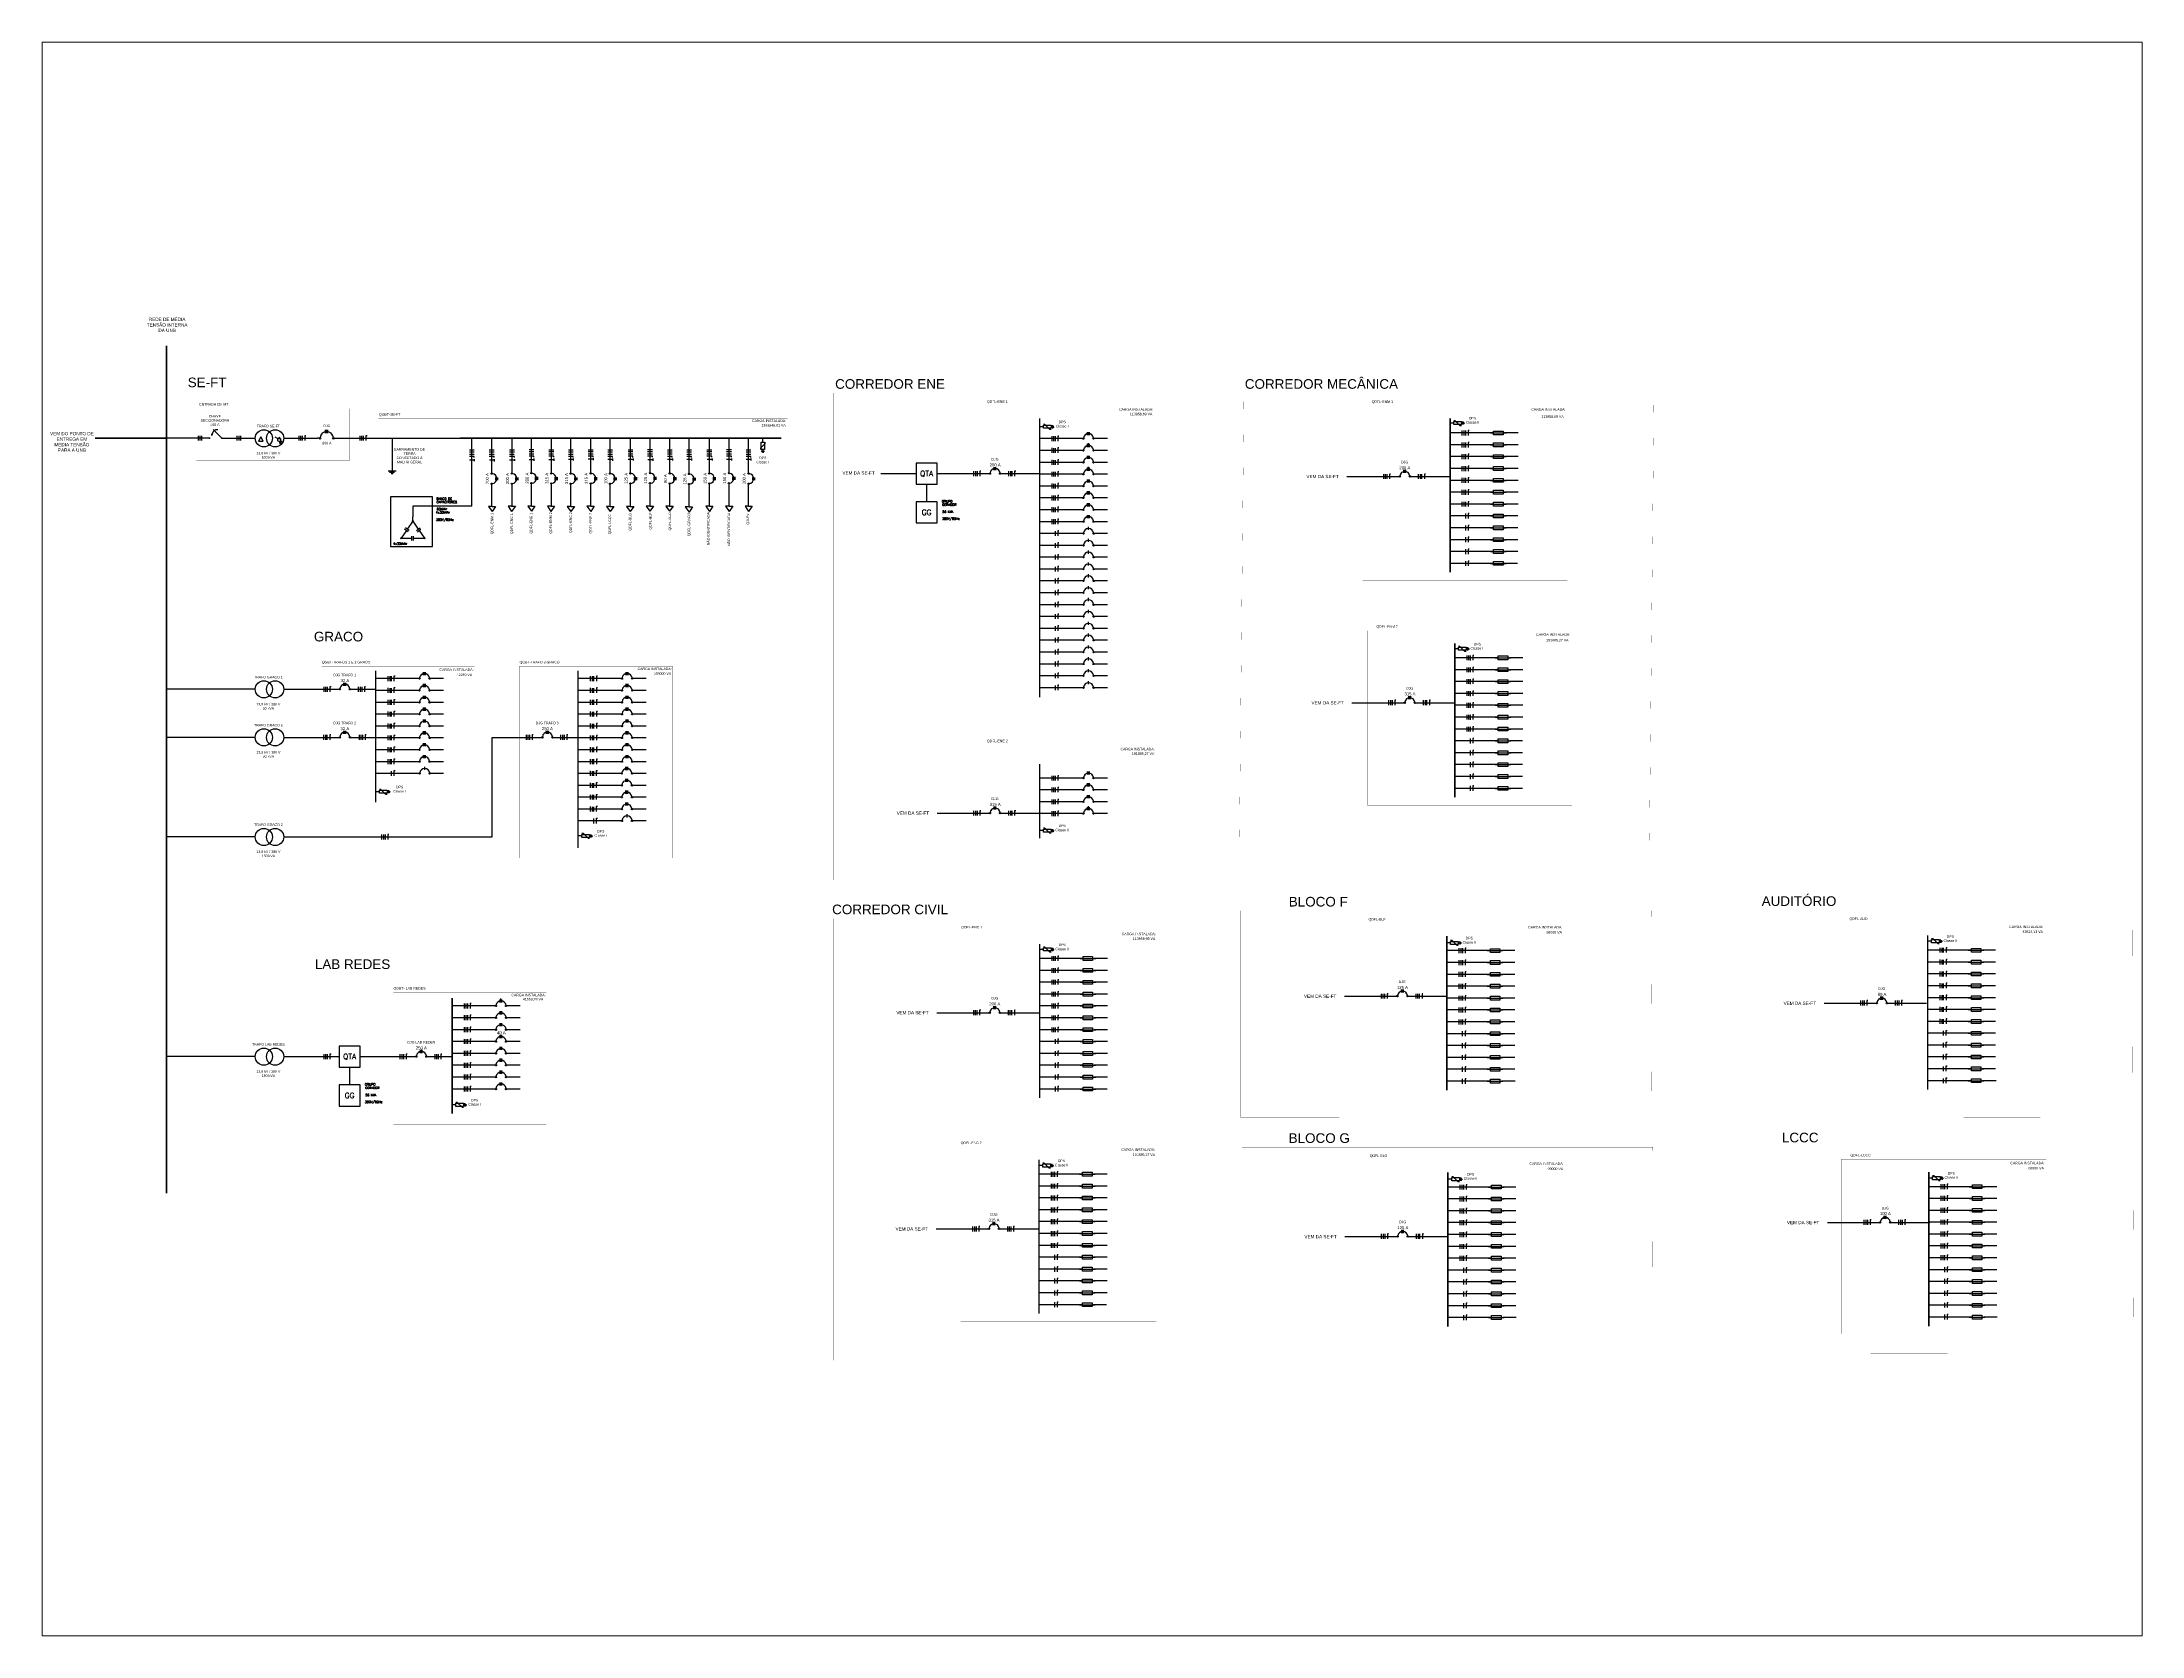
# Paper-space layout 'Layout2' of a CAD drawing. Header units: millimetres. Extents: x 26 to 231, y 20 to 176.
# The model-space entities are those that its viewports show. They can reach past a viewport. Long polylines and large blocks are cut down to what shows.
import ezdxf
from ezdxf.enums import TextEntityAlignment as Align

# ---------------------------------------------------------------- set-up
doc = ezdxf.new("R2010")
doc.units = ezdxf.units.MM
doc.linetypes.add('ACAD_ISO03W100', pattern=[30, 12, -18])
for name, color, linetype in [('A-01', 1, 'Continuous'), ('A-03', 3, 'Continuous'), ('ARA_DISPOSITIVOS', 5, 'Continuous'), ('ARA_LEGENDA', 7, 'Continuous'), ('EQUIPAMENTOS', 4, 'Continuous'), ('GSP_Arq_TEXTO', 7, 'Continuous'), ('GSP_URB_TEXTO GERAL', 7, 'Continuous'), ('IE_TEXTO', 2, 'Continuous'), ('S16', 2, 'Continuous'), ('SIMBOLO', 3, 'Continuous'), ('TEXTO', 1, 'Continuous'), ('TXT', 2, 'Continuous'), ('UNIFILAR', 3, 'Continuous'), ('VAI AO CTA', 7, 'Continuous')]:
    doc.layers.add(name, color=color, linetype=linetype)
doc.layers.add('BARRAMENTO', color=1, linetype='Continuous', lineweight=30)
doc.styles.add('ARA GERAL', font='arial.ttf', dxfattribs={"height": 10.1686})
doc.styles.add('ARA_TITULO_1', font='arial.ttf', dxfattribs={"height": 4})
doc.styles.add('ARIAL', font='arial.ttf')
doc.styles.add('ROMANS', font='arial.ttf')
doc.styles.add('S16', font='SIMPLEX.SHX', dxfattribs={"height": 0.16})

# ---------------------------------------------------------------- blocks, each defined once
blk = doc.blocks.new('DISJ-TRIP')
at = {"layer": 'A-01', "color": 2}
for p, q in [((0.71, -0.75), (0.99, -0.75)), ((0.71, -0.85), (0.99, -0.85)), ((0.71, -0.95), (0.99, -0.95))]:
    blk.add_line(p, q, dxfattribs=at)
at = {"layer": 'UNIFILAR'}
for p, q in [((0.32, -0.26), (0.32, -0.13)), ((0.32, -1.45), (0.32, -1.53))]:
    blk.add_line(p, q, dxfattribs=at)
for centre in [(0.32, -0.33), (0.32, -1.38)]:
    blk.add_circle(centre, 0.0673, dxfattribs=at)
blk.add_arc((0.32, -0.85), 0.525, 277.3498, 82.6502, dxfattribs=at)
at = {"layer": 'TXT', "style": 'ROMANS', "flags": 4}
blk.add_attdef('AMPS', text='', height=0.252, dxfattribs=at).set_placement((1.07, -0.85), align=Align.MIDDLE_LEFT)
blk = doc.blocks.new('DISJ TRIF')
at = {"layer": 'A-03', "color": 2}
for p, q in [((0.22, 0.42), (0.42, 0.42)), ((0.22, 0.36), (0.42, 0.36)), ((0.22, 0.3), (0.42, 0.3))]:
    blk.add_line(p, q, dxfattribs=at)
at = {"layer": 'EQUIPAMENTOS', "color": 2}
for centre in [(0, 0.68), (0, 0.04)]:
    blk.add_circle(centre, 0.0409, dxfattribs=at)
at = {"layer": 'EQUIPAMENTOS', "color": 4}
blk.add_arc((0, 0.36), 0.319, 277.3498, 82.6502, dxfattribs=at)
blk = doc.blocks.new('dps')
at = {"layer": 'ARA_DISPOSITIVOS'}
for p, q in [((9.6, -5.6), (9.6, 0)), ((9.6, -5.6), (-9.4, -24.7)), ((-9.4, -24.7), (-9.4, -30.8))]:
    blk.add_line(p, q, dxfattribs=at)
blk.add_lwpolyline([(-6.1, 0), (6.4, 0), (6.4, -30.8), (-6.1, -30.8)], close=True, dxfattribs=at)
blk = doc.blocks.new('*U115')
at = {"layer": 'ARA_DISPOSITIVOS'}
blk.add_line((-25.3, 0), (25.4, 0), dxfattribs=at)
blk.add_lwpolyline([(15.4, 6.2), (15.4, -6.2), (-15.3, -6.2), (-15.3, 6.2)], close=True, dxfattribs=at)
at = {"style": 'ARA GERAL'}
blk.add_attdef('12A', text='', height=10.2, dxfattribs=at).set_placement((-0.2, 17.9), align=Align.TOP_CENTER)
blk = doc.blocks.new('*U116')
at = {"layer": 'ARA_DISPOSITIVOS'}
blk.add_line((-25.3, 0), (25.4, 0), dxfattribs=at)
blk.add_lwpolyline([(15.4, 6.2), (15.4, -6.2), (-15.3, -6.2), (-15.3, 6.2)], close=True, dxfattribs=at)
at = {"style": 'ARA GERAL'}
blk.add_attdef('12A', text='', height=10.2, dxfattribs=at).set_placement((-0.2, 17.9), align=Align.TOP_CENTER)
blk = doc.blocks.new('*U117')
at = {"layer": 'ARA_DISPOSITIVOS'}
blk.add_line((-25.3, 0), (25.4, 0), dxfattribs=at)
blk.add_lwpolyline([(15.4, 6.2), (15.4, -6.2), (-15.3, -6.2), (-15.3, 6.2)], close=True, dxfattribs=at)
at = {"style": 'ARA GERAL'}
blk.add_attdef('12A', text='', height=10.2, dxfattribs=at).set_placement((-0.2, 17.9), align=Align.TOP_CENTER)
blk = doc.blocks.new('*U118')
at = {"layer": 'ARA_DISPOSITIVOS'}
blk.add_line((-25.3, 0), (25.4, 0), dxfattribs=at)
blk.add_lwpolyline([(15.4, 6.2), (15.4, -6.2), (-15.3, -6.2), (-15.3, 6.2)], close=True, dxfattribs=at)
at = {"style": 'ARA GERAL'}
blk.add_attdef('12A', text='', height=10.2, dxfattribs=at).set_placement((-0.2, 17.9), align=Align.TOP_CENTER)
blk = doc.blocks.new('*U119')
at = {"layer": 'ARA_DISPOSITIVOS'}
blk.add_line((-25.3, 0), (25.4, 0), dxfattribs=at)
blk.add_lwpolyline([(15.4, 6.2), (15.4, -6.2), (-15.3, -6.2), (-15.3, 6.2)], close=True, dxfattribs=at)
at = {"style": 'ARA GERAL'}
blk.add_attdef('12A', text='', height=10.2, dxfattribs=at).set_placement((-0.2, 17.9), align=Align.TOP_CENTER)
blk = doc.blocks.new('*U120')
at = {"layer": 'ARA_DISPOSITIVOS'}
blk.add_line((-25.3, 0), (25.4, 0), dxfattribs=at)
blk.add_lwpolyline([(15.4, 6.2), (15.4, -6.2), (-15.3, -6.2), (-15.3, 6.2)], close=True, dxfattribs=at)
at = {"style": 'ARA GERAL'}
blk.add_attdef('12A', text='', height=10.2, dxfattribs=at).set_placement((-0.2, 17.9), align=Align.TOP_CENTER)
blk = doc.blocks.new('*U121')
at = {"layer": 'ARA_DISPOSITIVOS'}
blk.add_line((-25.3, 0), (25.4, 0), dxfattribs=at)
blk.add_lwpolyline([(15.4, 6.2), (15.4, -6.2), (-15.3, -6.2), (-15.3, 6.2)], close=True, dxfattribs=at)
at = {"style": 'ARA GERAL'}
blk.add_attdef('12A', text='', height=10.2, dxfattribs=at).set_placement((-0.2, 17.9), align=Align.TOP_CENTER)
blk = doc.blocks.new('*U122')
at = {"layer": 'ARA_DISPOSITIVOS'}
blk.add_line((-25.3, 0), (25.4, 0), dxfattribs=at)
blk.add_lwpolyline([(15.4, 6.2), (15.4, -6.2), (-15.3, -6.2), (-15.3, 6.2)], close=True, dxfattribs=at)
at = {"style": 'ARA GERAL'}
blk.add_attdef('12A', text='', height=10.2, dxfattribs=at).set_placement((-0.2, 17.9), align=Align.TOP_CENTER)
blk = doc.blocks.new('*U123')
at = {"layer": 'ARA_DISPOSITIVOS'}
blk.add_line((-25.3, 0), (25.4, 0), dxfattribs=at)
blk.add_lwpolyline([(15.4, 6.2), (15.4, -6.2), (-15.3, -6.2), (-15.3, 6.2)], close=True, dxfattribs=at)
at = {"style": 'ARA GERAL'}
blk.add_attdef('12A', text='', height=10.2, dxfattribs=at).set_placement((-0.2, 17.9), align=Align.TOP_CENTER)
blk = doc.blocks.new('*U124')
at = {"layer": 'ARA_DISPOSITIVOS'}
blk.add_line((-25.3, 0), (25.4, 0), dxfattribs=at)
blk.add_lwpolyline([(15.4, 6.2), (15.4, -6.2), (-15.3, -6.2), (-15.3, 6.2)], close=True, dxfattribs=at)
at = {"style": 'ARA GERAL'}
blk.add_attdef('12A', text='', height=10.2, dxfattribs=at).set_placement((-0.2, 17.9), align=Align.TOP_CENTER)
blk = doc.blocks.new('*U125')
at = {"layer": 'ARA_DISPOSITIVOS'}
blk.add_line((-25.3, 0), (25.4, 0), dxfattribs=at)
blk.add_lwpolyline([(15.4, 6.2), (15.4, -6.2), (-15.3, -6.2), (-15.3, 6.2)], close=True, dxfattribs=at)
at = {"style": 'ARA GERAL'}
blk.add_attdef('12A', text='', height=10.2, dxfattribs=at).set_placement((-0.2, 17.9), align=Align.TOP_CENTER)
blk = doc.blocks.new('*U90')
at = {"layer": 'ARA_DISPOSITIVOS'}
blk.add_line((-25.3, 0), (25.4, 0), dxfattribs=at)
blk.add_lwpolyline([(15.4, 6.2), (15.4, -6.2), (-15.3, -6.2), (-15.3, 6.2)], close=True, dxfattribs=at)
at = {"style": 'ARA GERAL'}
blk.add_attdef('12A', text='', height=10.2, dxfattribs=at).set_placement((-0.2, 17.9), align=Align.TOP_CENTER)
blk = doc.blocks.new('*U78')
at = {"layer": 'ARA_DISPOSITIVOS'}
blk.add_line((-25.3, 0), (25.4, 0), dxfattribs=at)
blk.add_lwpolyline([(15.4, 6.2), (15.4, -6.2), (-15.3, -6.2), (-15.3, 6.2)], close=True, dxfattribs=at)
at = {"style": 'ARA GERAL'}
blk.add_attdef('12A', text='', height=10.2, dxfattribs=at).set_placement((-0.2, 17.9), align=Align.TOP_CENTER)
blk = doc.blocks.new('*U79')
at = {"layer": 'ARA_DISPOSITIVOS'}
blk.add_line((-25.3, 0), (25.4, 0), dxfattribs=at)
blk.add_lwpolyline([(15.4, 6.2), (15.4, -6.2), (-15.3, -6.2), (-15.3, 6.2)], close=True, dxfattribs=at)
at = {"style": 'ARA GERAL'}
blk.add_attdef('12A', text='', height=10.2, dxfattribs=at).set_placement((-0.2, 17.9), align=Align.TOP_CENTER)
blk = doc.blocks.new('*U80')
at = {"layer": 'ARA_DISPOSITIVOS'}
blk.add_line((-25.3, 0), (25.4, 0), dxfattribs=at)
blk.add_lwpolyline([(15.4, 6.2), (15.4, -6.2), (-15.3, -6.2), (-15.3, 6.2)], close=True, dxfattribs=at)
at = {"style": 'ARA GERAL'}
blk.add_attdef('12A', text='', height=10.2, dxfattribs=at).set_placement((-0.2, 17.9), align=Align.TOP_CENTER)
blk = doc.blocks.new('*U81')
at = {"layer": 'ARA_DISPOSITIVOS'}
blk.add_line((-25.3, 0), (25.4, 0), dxfattribs=at)
blk.add_lwpolyline([(15.4, 6.2), (15.4, -6.2), (-15.3, -6.2), (-15.3, 6.2)], close=True, dxfattribs=at)
at = {"style": 'ARA GERAL'}
blk.add_attdef('12A', text='', height=10.2, dxfattribs=at).set_placement((-0.2, 17.9), align=Align.TOP_CENTER)
blk = doc.blocks.new('*U82')
at = {"layer": 'ARA_DISPOSITIVOS'}
blk.add_line((-25.3, 0), (25.4, 0), dxfattribs=at)
blk.add_lwpolyline([(15.4, 6.2), (15.4, -6.2), (-15.3, -6.2), (-15.3, 6.2)], close=True, dxfattribs=at)
at = {"style": 'ARA GERAL'}
blk.add_attdef('12A', text='', height=10.2, dxfattribs=at).set_placement((-0.2, 17.9), align=Align.TOP_CENTER)
blk = doc.blocks.new('*U83')
at = {"layer": 'ARA_DISPOSITIVOS'}
blk.add_line((-25.3, 0), (25.4, 0), dxfattribs=at)
blk.add_lwpolyline([(15.4, 6.2), (15.4, -6.2), (-15.3, -6.2), (-15.3, 6.2)], close=True, dxfattribs=at)
at = {"style": 'ARA GERAL'}
blk.add_attdef('12A', text='', height=10.2, dxfattribs=at).set_placement((-0.2, 17.9), align=Align.TOP_CENTER)
blk = doc.blocks.new('*U84')
at = {"layer": 'ARA_DISPOSITIVOS'}
blk.add_line((-25.3, 0), (25.4, 0), dxfattribs=at)
blk.add_lwpolyline([(15.4, 6.2), (15.4, -6.2), (-15.3, -6.2), (-15.3, 6.2)], close=True, dxfattribs=at)
at = {"style": 'ARA GERAL'}
blk.add_attdef('12A', text='', height=10.2, dxfattribs=at).set_placement((-0.2, 17.9), align=Align.TOP_CENTER)
blk = doc.blocks.new('*U85')
at = {"layer": 'ARA_DISPOSITIVOS'}
blk.add_line((-25.3, 0), (25.4, 0), dxfattribs=at)
blk.add_lwpolyline([(15.4, 6.2), (15.4, -6.2), (-15.3, -6.2), (-15.3, 6.2)], close=True, dxfattribs=at)
at = {"style": 'ARA GERAL'}
blk.add_attdef('12A', text='', height=10.2, dxfattribs=at).set_placement((-0.2, 17.9), align=Align.TOP_CENTER)
blk = doc.blocks.new('*U86')
at = {"layer": 'ARA_DISPOSITIVOS'}
blk.add_line((-25.3, 0), (25.4, 0), dxfattribs=at)
blk.add_lwpolyline([(15.4, 6.2), (15.4, -6.2), (-15.3, -6.2), (-15.3, 6.2)], close=True, dxfattribs=at)
at = {"style": 'ARA GERAL'}
blk.add_attdef('12A', text='', height=10.2, dxfattribs=at).set_placement((-0.2, 17.9), align=Align.TOP_CENTER)
blk = doc.blocks.new('*U87')
at = {"layer": 'ARA_DISPOSITIVOS'}
blk.add_line((-25.3, 0), (25.4, 0), dxfattribs=at)
blk.add_lwpolyline([(15.4, 6.2), (15.4, -6.2), (-15.3, -6.2), (-15.3, 6.2)], close=True, dxfattribs=at)
at = {"style": 'ARA GERAL'}
blk.add_attdef('12A', text='', height=10.2, dxfattribs=at).set_placement((-0.2, 17.9), align=Align.TOP_CENTER)
blk = doc.blocks.new('*U88')
at = {"layer": 'ARA_DISPOSITIVOS'}
blk.add_line((-25.3, 0), (25.4, 0), dxfattribs=at)
blk.add_lwpolyline([(15.4, 6.2), (15.4, -6.2), (-15.3, -6.2), (-15.3, 6.2)], close=True, dxfattribs=at)
at = {"style": 'ARA GERAL'}
blk.add_attdef('12A', text='', height=10.2, dxfattribs=at).set_placement((-0.2, 17.9), align=Align.TOP_CENTER)
blk = doc.blocks.new('*U89')
at = {"layer": 'ARA_DISPOSITIVOS'}
blk.add_line((-25.3, 0), (25.4, 0), dxfattribs=at)
blk.add_lwpolyline([(15.4, 6.2), (15.4, -6.2), (-15.3, -6.2), (-15.3, 6.2)], close=True, dxfattribs=at)
at = {"style": 'ARA GERAL'}
blk.add_attdef('12A', text='', height=10.2, dxfattribs=at).set_placement((-0.2, 17.9), align=Align.TOP_CENTER)
blk = doc.blocks.new('*U72')
at = {"layer": 'ARA_DISPOSITIVOS'}
blk.add_line((-25.3, 0), (25.4, 0), dxfattribs=at)
blk.add_lwpolyline([(15.4, 6.2), (15.4, -6.2), (-15.3, -6.2), (-15.3, 6.2)], close=True, dxfattribs=at)
at = {"style": 'ARA GERAL'}
blk.add_attdef('12A', text='', height=10.2, dxfattribs=at).set_placement((-0.2, 17.9), align=Align.TOP_CENTER)
blk = doc.blocks.new('*U73')
at = {"layer": 'ARA_DISPOSITIVOS'}
blk.add_line((-25.3, 0), (25.4, 0), dxfattribs=at)
blk.add_lwpolyline([(15.4, 6.2), (15.4, -6.2), (-15.3, -6.2), (-15.3, 6.2)], close=True, dxfattribs=at)
at = {"style": 'ARA GERAL'}
blk.add_attdef('12A', text='', height=10.2, dxfattribs=at).set_placement((-0.2, 17.9), align=Align.TOP_CENTER)
blk = doc.blocks.new('*U74')
at = {"layer": 'ARA_DISPOSITIVOS'}
blk.add_line((-25.3, 0), (25.4, 0), dxfattribs=at)
blk.add_lwpolyline([(15.4, 6.2), (15.4, -6.2), (-15.3, -6.2), (-15.3, 6.2)], close=True, dxfattribs=at)
at = {"style": 'ARA GERAL'}
blk.add_attdef('12A', text='', height=10.2, dxfattribs=at).set_placement((-0.2, 17.9), align=Align.TOP_CENTER)
blk = doc.blocks.new('*U75')
at = {"layer": 'ARA_DISPOSITIVOS'}
blk.add_line((-25.3, 0), (25.4, 0), dxfattribs=at)
blk.add_lwpolyline([(15.4, 6.2), (15.4, -6.2), (-15.3, -6.2), (-15.3, 6.2)], close=True, dxfattribs=at)
at = {"style": 'ARA GERAL'}
blk.add_attdef('12A', text='', height=10.2, dxfattribs=at).set_placement((-0.2, 17.9), align=Align.TOP_CENTER)
blk = doc.blocks.new('*U76')
at = {"layer": 'ARA_DISPOSITIVOS'}
blk.add_line((-25.3, 0), (25.4, 0), dxfattribs=at)
blk.add_lwpolyline([(15.4, 6.2), (15.4, -6.2), (-15.3, -6.2), (-15.3, 6.2)], close=True, dxfattribs=at)
at = {"style": 'ARA GERAL'}
blk.add_attdef('12A', text='', height=10.2, dxfattribs=at).set_placement((-0.2, 17.9), align=Align.TOP_CENTER)
blk = doc.blocks.new('*U77')
at = {"layer": 'ARA_DISPOSITIVOS'}
blk.add_line((-25.3, 0), (25.4, 0), dxfattribs=at)
blk.add_lwpolyline([(15.4, 6.2), (15.4, -6.2), (-15.3, -6.2), (-15.3, 6.2)], close=True, dxfattribs=at)
at = {"style": 'ARA GERAL'}
blk.add_attdef('12A', text='', height=10.2, dxfattribs=at).set_placement((-0.2, 17.9), align=Align.TOP_CENTER)
blk = doc.blocks.new('*U91')
at = {"layer": 'ARA_DISPOSITIVOS'}
blk.add_line((-25.3, 0), (25.4, 0), dxfattribs=at)
blk.add_lwpolyline([(15.4, 6.2), (15.4, -6.2), (-15.3, -6.2), (-15.3, 6.2)], close=True, dxfattribs=at)
at = {"style": 'ARA GERAL'}
blk.add_attdef('12A', text='', height=10.2, dxfattribs=at).set_placement((-0.2, 17.9), align=Align.TOP_CENTER)
blk = doc.blocks.new('*U92')
at = {"layer": 'ARA_DISPOSITIVOS'}
blk.add_line((-25.3, 0), (25.4, 0), dxfattribs=at)
blk.add_lwpolyline([(15.4, 6.2), (15.4, -6.2), (-15.3, -6.2), (-15.3, 6.2)], close=True, dxfattribs=at)
at = {"style": 'ARA GERAL'}
blk.add_attdef('12A', text='', height=10.2, dxfattribs=at).set_placement((-0.2, 17.9), align=Align.TOP_CENTER)
blk = doc.blocks.new('*U93')
at = {"layer": 'ARA_DISPOSITIVOS'}
blk.add_line((-25.3, 0), (25.4, 0), dxfattribs=at)
blk.add_lwpolyline([(15.4, 6.2), (15.4, -6.2), (-15.3, -6.2), (-15.3, 6.2)], close=True, dxfattribs=at)
at = {"style": 'ARA GERAL'}
blk.add_attdef('12A', text='', height=10.2, dxfattribs=at).set_placement((-0.2, 17.9), align=Align.TOP_CENTER)
blk = doc.blocks.new('*U94')
at = {"layer": 'ARA_DISPOSITIVOS'}
blk.add_line((-25.3, 0), (25.4, 0), dxfattribs=at)
blk.add_lwpolyline([(15.4, 6.2), (15.4, -6.2), (-15.3, -6.2), (-15.3, 6.2)], close=True, dxfattribs=at)
at = {"style": 'ARA GERAL'}
blk.add_attdef('12A', text='', height=10.2, dxfattribs=at).set_placement((-0.2, 17.9), align=Align.TOP_CENTER)
blk = doc.blocks.new('*U95')
at = {"layer": 'ARA_DISPOSITIVOS'}
blk.add_line((-25.3, 0), (25.4, 0), dxfattribs=at)
blk.add_lwpolyline([(15.4, 6.2), (15.4, -6.2), (-15.3, -6.2), (-15.3, 6.2)], close=True, dxfattribs=at)
at = {"style": 'ARA GERAL'}
blk.add_attdef('12A', text='', height=10.2, dxfattribs=at).set_placement((-0.2, 17.9), align=Align.TOP_CENTER)
blk = doc.blocks.new('*U96')
at = {"layer": 'ARA_DISPOSITIVOS'}
blk.add_line((-25.3, 0), (25.4, 0), dxfattribs=at)
blk.add_lwpolyline([(15.4, 6.2), (15.4, -6.2), (-15.3, -6.2), (-15.3, 6.2)], close=True, dxfattribs=at)
at = {"style": 'ARA GERAL'}
blk.add_attdef('12A', text='', height=10.2, dxfattribs=at).set_placement((-0.2, 17.9), align=Align.TOP_CENTER)
blk = doc.blocks.new('*U110')
at = {"layer": 'ARA_DISPOSITIVOS'}
blk.add_line((-25.3, 0), (25.4, 0), dxfattribs=at)
blk.add_lwpolyline([(15.4, 6.2), (15.4, -6.2), (-15.3, -6.2), (-15.3, 6.2)], close=True, dxfattribs=at)
at = {"style": 'ARA GERAL'}
blk.add_attdef('12A', text='', height=10.2, dxfattribs=at).set_placement((-0.2, 17.9), align=Align.TOP_CENTER)
blk = doc.blocks.new('*U103')
at = {"layer": 'ARA_DISPOSITIVOS'}
blk.add_line((-25.3, 0), (25.4, 0), dxfattribs=at)
blk.add_lwpolyline([(15.4, 6.2), (15.4, -6.2), (-15.3, -6.2), (-15.3, 6.2)], close=True, dxfattribs=at)
at = {"style": 'ARA GERAL'}
blk.add_attdef('12A', text='', height=10.2, dxfattribs=at).set_placement((-0.2, 17.9), align=Align.TOP_CENTER)
blk = doc.blocks.new('*U104')
at = {"layer": 'ARA_DISPOSITIVOS'}
blk.add_line((-25.3, 0), (25.4, 0), dxfattribs=at)
blk.add_lwpolyline([(15.4, 6.2), (15.4, -6.2), (-15.3, -6.2), (-15.3, 6.2)], close=True, dxfattribs=at)
at = {"style": 'ARA GERAL'}
blk.add_attdef('12A', text='', height=10.2, dxfattribs=at).set_placement((-0.2, 17.9), align=Align.TOP_CENTER)
blk = doc.blocks.new('*U105')
at = {"layer": 'ARA_DISPOSITIVOS'}
blk.add_line((-25.3, 0), (25.4, 0), dxfattribs=at)
blk.add_lwpolyline([(15.4, 6.2), (15.4, -6.2), (-15.3, -6.2), (-15.3, 6.2)], close=True, dxfattribs=at)
at = {"style": 'ARA GERAL'}
blk.add_attdef('12A', text='', height=10.2, dxfattribs=at).set_placement((-0.2, 17.9), align=Align.TOP_CENTER)
blk = doc.blocks.new('*U106')
at = {"layer": 'ARA_DISPOSITIVOS'}
blk.add_line((-25.3, 0), (25.4, 0), dxfattribs=at)
blk.add_lwpolyline([(15.4, 6.2), (15.4, -6.2), (-15.3, -6.2), (-15.3, 6.2)], close=True, dxfattribs=at)
at = {"style": 'ARA GERAL'}
blk.add_attdef('12A', text='', height=10.2, dxfattribs=at).set_placement((-0.2, 17.9), align=Align.TOP_CENTER)
blk = doc.blocks.new('*U107')
at = {"layer": 'ARA_DISPOSITIVOS'}
blk.add_line((-25.3, 0), (25.4, 0), dxfattribs=at)
blk.add_lwpolyline([(15.4, 6.2), (15.4, -6.2), (-15.3, -6.2), (-15.3, 6.2)], close=True, dxfattribs=at)
at = {"style": 'ARA GERAL'}
blk.add_attdef('12A', text='', height=10.2, dxfattribs=at).set_placement((-0.2, 17.9), align=Align.TOP_CENTER)
blk = doc.blocks.new('*U108')
at = {"layer": 'ARA_DISPOSITIVOS'}
blk.add_line((-25.3, 0), (25.4, 0), dxfattribs=at)
blk.add_lwpolyline([(15.4, 6.2), (15.4, -6.2), (-15.3, -6.2), (-15.3, 6.2)], close=True, dxfattribs=at)
at = {"style": 'ARA GERAL'}
blk.add_attdef('12A', text='', height=10.2, dxfattribs=at).set_placement((-0.2, 17.9), align=Align.TOP_CENTER)
blk = doc.blocks.new('*U109')
at = {"layer": 'ARA_DISPOSITIVOS'}
blk.add_line((-25.3, 0), (25.4, 0), dxfattribs=at)
blk.add_lwpolyline([(15.4, 6.2), (15.4, -6.2), (-15.3, -6.2), (-15.3, 6.2)], close=True, dxfattribs=at)
at = {"style": 'ARA GERAL'}
blk.add_attdef('12A', text='', height=10.2, dxfattribs=at).set_placement((-0.2, 17.9), align=Align.TOP_CENTER)
blk = doc.blocks.new('*U111')
at = {"layer": 'ARA_DISPOSITIVOS'}
blk.add_line((-25.3, 0), (25.4, 0), dxfattribs=at)
blk.add_lwpolyline([(15.4, 6.2), (15.4, -6.2), (-15.3, -6.2), (-15.3, 6.2)], close=True, dxfattribs=at)
at = {"style": 'ARA GERAL'}
blk.add_attdef('12A', text='', height=10.2, dxfattribs=at).set_placement((-0.2, 17.9), align=Align.TOP_CENTER)
blk = doc.blocks.new('*U112')
at = {"layer": 'ARA_DISPOSITIVOS'}
blk.add_line((-25.3, 0), (25.4, 0), dxfattribs=at)
blk.add_lwpolyline([(15.4, 6.2), (15.4, -6.2), (-15.3, -6.2), (-15.3, 6.2)], close=True, dxfattribs=at)
at = {"style": 'ARA GERAL'}
blk.add_attdef('12A', text='', height=10.2, dxfattribs=at).set_placement((-0.2, 17.9), align=Align.TOP_CENTER)
blk = doc.blocks.new('*U113')
at = {"layer": 'ARA_DISPOSITIVOS'}
blk.add_line((-25.3, 0), (25.4, 0), dxfattribs=at)
blk.add_lwpolyline([(15.4, 6.2), (15.4, -6.2), (-15.3, -6.2), (-15.3, 6.2)], close=True, dxfattribs=at)
at = {"style": 'ARA GERAL'}
blk.add_attdef('12A', text='', height=10.2, dxfattribs=at).set_placement((-0.2, 17.9), align=Align.TOP_CENTER)
blk = doc.blocks.new('*U114')
at = {"layer": 'ARA_DISPOSITIVOS'}
blk.add_line((-25.3, 0), (25.4, 0), dxfattribs=at)
blk.add_lwpolyline([(15.4, 6.2), (15.4, -6.2), (-15.3, -6.2), (-15.3, 6.2)], close=True, dxfattribs=at)
at = {"style": 'ARA GERAL'}
blk.add_attdef('12A', text='', height=10.2, dxfattribs=at).set_placement((-0.2, 17.9), align=Align.TOP_CENTER)
blk = doc.blocks.new('*U69')
at = {"layer": 'ARA_DISPOSITIVOS'}
blk.add_line((-25.3, 0), (25.4, 0), dxfattribs=at)
blk.add_lwpolyline([(15.4, 6.2), (15.4, -6.2), (-15.3, -6.2), (-15.3, 6.2)], close=True, dxfattribs=at)
at = {"style": 'ARA GERAL'}
blk.add_attdef('12A', text='', height=10.2, dxfattribs=at).set_placement((-0.2, 17.9), align=Align.TOP_CENTER)
blk = doc.blocks.new('*U70')
at = {"layer": 'ARA_DISPOSITIVOS'}
blk.add_line((-25.3, 0), (25.4, 0), dxfattribs=at)
blk.add_lwpolyline([(15.4, 6.2), (15.4, -6.2), (-15.3, -6.2), (-15.3, 6.2)], close=True, dxfattribs=at)
at = {"style": 'ARA GERAL'}
blk.add_attdef('12A', text='', height=10.2, dxfattribs=at).set_placement((-0.2, 17.9), align=Align.TOP_CENTER)
blk = doc.blocks.new('*U71')
at = {"layer": 'ARA_DISPOSITIVOS'}
blk.add_line((-25.3, 0), (25.4, 0), dxfattribs=at)
blk.add_lwpolyline([(15.4, 6.2), (15.4, -6.2), (-15.3, -6.2), (-15.3, 6.2)], close=True, dxfattribs=at)
at = {"style": 'ARA GERAL'}
blk.add_attdef('12A', text='', height=10.2, dxfattribs=at).set_placement((-0.2, 17.9), align=Align.TOP_CENTER)
blk = doc.blocks.new('*U97')
at = {"layer": 'ARA_DISPOSITIVOS'}
blk.add_line((-25.3, 0), (25.4, 0), dxfattribs=at)
blk.add_lwpolyline([(15.4, 6.2), (15.4, -6.2), (-15.3, -6.2), (-15.3, 6.2)], close=True, dxfattribs=at)
at = {"style": 'ARA GERAL'}
blk.add_attdef('12A', text='', height=10.2, dxfattribs=at).set_placement((-0.2, 17.9), align=Align.TOP_CENTER)
blk = doc.blocks.new('*U98')
at = {"layer": 'ARA_DISPOSITIVOS'}
blk.add_line((-25.3, 0), (25.4, 0), dxfattribs=at)
blk.add_lwpolyline([(15.4, 6.2), (15.4, -6.2), (-15.3, -6.2), (-15.3, 6.2)], close=True, dxfattribs=at)
at = {"style": 'ARA GERAL'}
blk.add_attdef('12A', text='', height=10.2, dxfattribs=at).set_placement((-0.2, 17.9), align=Align.TOP_CENTER)
blk = doc.blocks.new('*U99')
at = {"layer": 'ARA_DISPOSITIVOS'}
blk.add_line((-25.3, 0), (25.4, 0), dxfattribs=at)
blk.add_lwpolyline([(15.4, 6.2), (15.4, -6.2), (-15.3, -6.2), (-15.3, 6.2)], close=True, dxfattribs=at)
at = {"style": 'ARA GERAL'}
blk.add_attdef('12A', text='', height=10.2, dxfattribs=at).set_placement((-0.2, 17.9), align=Align.TOP_CENTER)
blk = doc.blocks.new('*U100')
at = {"layer": 'ARA_DISPOSITIVOS'}
blk.add_line((-25.3, 0), (25.4, 0), dxfattribs=at)
blk.add_lwpolyline([(15.4, 6.2), (15.4, -6.2), (-15.3, -6.2), (-15.3, 6.2)], close=True, dxfattribs=at)
at = {"style": 'ARA GERAL'}
blk.add_attdef('12A', text='', height=10.2, dxfattribs=at).set_placement((-0.2, 17.9), align=Align.TOP_CENTER)
blk = doc.blocks.new('*U101')
at = {"layer": 'ARA_DISPOSITIVOS'}
blk.add_line((-25.3, 0), (25.4, 0), dxfattribs=at)
blk.add_lwpolyline([(15.4, 6.2), (15.4, -6.2), (-15.3, -6.2), (-15.3, 6.2)], close=True, dxfattribs=at)
at = {"style": 'ARA GERAL'}
blk.add_attdef('12A', text='', height=10.2, dxfattribs=at).set_placement((-0.2, 17.9), align=Align.TOP_CENTER)
blk = doc.blocks.new('*U102')
at = {"layer": 'ARA_DISPOSITIVOS'}
blk.add_line((-25.3, 0), (25.4, 0), dxfattribs=at)
blk.add_lwpolyline([(15.4, 6.2), (15.4, -6.2), (-15.3, -6.2), (-15.3, 6.2)], close=True, dxfattribs=at)
at = {"style": 'ARA GERAL'}
blk.add_attdef('12A', text='', height=10.2, dxfattribs=at).set_placement((-0.2, 17.9), align=Align.TOP_CENTER)
blk = doc.blocks.new('*U66')
at = {"layer": 'ARA_DISPOSITIVOS'}
blk.add_line((-25.3, 0), (25.4, 0), dxfattribs=at)
blk.add_lwpolyline([(15.4, 6.2), (15.4, -6.2), (-15.3, -6.2), (-15.3, 6.2)], close=True, dxfattribs=at)
at = {"style": 'ARA GERAL'}
blk.add_attdef('12A', text='', height=10.2, dxfattribs=at).set_placement((-0.2, 17.9), align=Align.TOP_CENTER)
blk = doc.blocks.new('*U67')
at = {"layer": 'ARA_DISPOSITIVOS'}
blk.add_line((-25.3, 0), (25.4, 0), dxfattribs=at)
blk.add_lwpolyline([(15.4, 6.2), (15.4, -6.2), (-15.3, -6.2), (-15.3, 6.2)], close=True, dxfattribs=at)
at = {"style": 'ARA GERAL'}
blk.add_attdef('12A', text='', height=10.2, dxfattribs=at).set_placement((-0.2, 17.9), align=Align.TOP_CENTER)
blk = doc.blocks.new('*U68')
at = {"layer": 'ARA_DISPOSITIVOS'}
blk.add_line((-25.3, 0), (25.4, 0), dxfattribs=at)
blk.add_lwpolyline([(15.4, 6.2), (15.4, -6.2), (-15.3, -6.2), (-15.3, 6.2)], close=True, dxfattribs=at)
at = {"style": 'ARA GERAL'}
blk.add_attdef('12A', text='', height=10.2, dxfattribs=at).set_placement((-0.2, 17.9), align=Align.TOP_CENTER)
blk = doc.blocks.new('*U40')
at = {"layer": 'ARA_DISPOSITIVOS'}
blk.add_line((-25.3, 0), (25.4, 0), dxfattribs=at)
blk.add_lwpolyline([(15.4, 6.2), (15.4, -6.2), (-15.3, -6.2), (-15.3, 6.2)], close=True, dxfattribs=at)
at = {"style": 'ARA GERAL'}
blk.add_attdef('12A', text='', height=10.2, dxfattribs=at).set_placement((-0.2, 17.9), align=Align.TOP_CENTER)
blk = doc.blocks.new('*U41')
at = {"layer": 'ARA_DISPOSITIVOS'}
blk.add_line((-25.3, 0), (25.4, 0), dxfattribs=at)
blk.add_lwpolyline([(15.4, 6.2), (15.4, -6.2), (-15.3, -6.2), (-15.3, 6.2)], close=True, dxfattribs=at)
at = {"style": 'ARA GERAL'}
blk.add_attdef('12A', text='', height=10.2, dxfattribs=at).set_placement((-0.2, 17.9), align=Align.TOP_CENTER)
blk = doc.blocks.new('*U42')
at = {"layer": 'ARA_DISPOSITIVOS'}
blk.add_line((-25.3, 0), (25.4, 0), dxfattribs=at)
blk.add_lwpolyline([(15.4, 6.2), (15.4, -6.2), (-15.3, -6.2), (-15.3, 6.2)], close=True, dxfattribs=at)
at = {"style": 'ARA GERAL'}
blk.add_attdef('12A', text='', height=10.2, dxfattribs=at).set_placement((-0.2, 17.9), align=Align.TOP_CENTER)
blk = doc.blocks.new('*U43')
at = {"layer": 'ARA_DISPOSITIVOS'}
blk.add_line((-25.3, 0), (25.4, 0), dxfattribs=at)
blk.add_lwpolyline([(15.4, 6.2), (15.4, -6.2), (-15.3, -6.2), (-15.3, 6.2)], close=True, dxfattribs=at)
at = {"style": 'ARA GERAL'}
blk.add_attdef('12A', text='', height=10.2, dxfattribs=at).set_placement((-0.2, 17.9), align=Align.TOP_CENTER)
blk = doc.blocks.new('*U59')
at = {"layer": 'ARA_DISPOSITIVOS'}
blk.add_line((-25.3, 0), (25.4, 0), dxfattribs=at)
blk.add_lwpolyline([(15.4, 6.2), (15.4, -6.2), (-15.3, -6.2), (-15.3, 6.2)], close=True, dxfattribs=at)
at = {"style": 'ARA GERAL'}
blk.add_attdef('12A', text='', height=10.2, dxfattribs=at).set_placement((-0.2, 17.9), align=Align.TOP_CENTER)
blk = doc.blocks.new('*U60')
at = {"layer": 'ARA_DISPOSITIVOS'}
blk.add_line((-25.3, 0), (25.4, 0), dxfattribs=at)
blk.add_lwpolyline([(15.4, 6.2), (15.4, -6.2), (-15.3, -6.2), (-15.3, 6.2)], close=True, dxfattribs=at)
at = {"style": 'ARA GERAL'}
blk.add_attdef('12A', text='', height=10.2, dxfattribs=at).set_placement((-0.2, 17.9), align=Align.TOP_CENTER)
blk = doc.blocks.new('*U61')
at = {"layer": 'ARA_DISPOSITIVOS'}
blk.add_line((-25.3, 0), (25.4, 0), dxfattribs=at)
blk.add_lwpolyline([(15.4, 6.2), (15.4, -6.2), (-15.3, -6.2), (-15.3, 6.2)], close=True, dxfattribs=at)
at = {"style": 'ARA GERAL'}
blk.add_attdef('12A', text='', height=10.2, dxfattribs=at).set_placement((-0.2, 17.9), align=Align.TOP_CENTER)
blk = doc.blocks.new('*U62')
at = {"layer": 'ARA_DISPOSITIVOS'}
blk.add_line((-25.3, 0), (25.4, 0), dxfattribs=at)
blk.add_lwpolyline([(15.4, 6.2), (15.4, -6.2), (-15.3, -6.2), (-15.3, 6.2)], close=True, dxfattribs=at)
at = {"style": 'ARA GERAL'}
blk.add_attdef('12A', text='', height=10.2, dxfattribs=at).set_placement((-0.2, 17.9), align=Align.TOP_CENTER)
blk = doc.blocks.new('*U63')
at = {"layer": 'ARA_DISPOSITIVOS'}
blk.add_line((-25.3, 0), (25.4, 0), dxfattribs=at)
blk.add_lwpolyline([(15.4, 6.2), (15.4, -6.2), (-15.3, -6.2), (-15.3, 6.2)], close=True, dxfattribs=at)
at = {"style": 'ARA GERAL'}
blk.add_attdef('12A', text='', height=10.2, dxfattribs=at).set_placement((-0.2, 17.9), align=Align.TOP_CENTER)
blk = doc.blocks.new('*U64')
at = {"layer": 'ARA_DISPOSITIVOS'}
blk.add_line((-25.3, 0), (25.4, 0), dxfattribs=at)
blk.add_lwpolyline([(15.4, 6.2), (15.4, -6.2), (-15.3, -6.2), (-15.3, 6.2)], close=True, dxfattribs=at)
at = {"style": 'ARA GERAL'}
blk.add_attdef('12A', text='', height=10.2, dxfattribs=at).set_placement((-0.2, 17.9), align=Align.TOP_CENTER)
blk = doc.blocks.new('*U65')
at = {"layer": 'ARA_DISPOSITIVOS'}
blk.add_line((-25.3, 0), (25.4, 0), dxfattribs=at)
blk.add_lwpolyline([(15.4, 6.2), (15.4, -6.2), (-15.3, -6.2), (-15.3, 6.2)], close=True, dxfattribs=at)
at = {"style": 'ARA GERAL'}
blk.add_attdef('12A', text='', height=10.2, dxfattribs=at).set_placement((-0.2, 17.9), align=Align.TOP_CENTER)
blk = doc.blocks.new('*U51')
at = {"layer": 'ARA_DISPOSITIVOS'}
blk.add_line((-25.3, 0), (25.4, 0), dxfattribs=at)
blk.add_lwpolyline([(15.4, 6.2), (15.4, -6.2), (-15.3, -6.2), (-15.3, 6.2)], close=True, dxfattribs=at)
at = {"style": 'ARA GERAL'}
blk.add_attdef('12A', text='', height=10.2, dxfattribs=at).set_placement((-0.2, 17.9), align=Align.TOP_CENTER)
blk = doc.blocks.new('*U53')
at = {"layer": 'ARA_DISPOSITIVOS'}
blk.add_line((-25.3, 0), (25.4, 0), dxfattribs=at)
blk.add_lwpolyline([(15.4, 6.2), (15.4, -6.2), (-15.3, -6.2), (-15.3, 6.2)], close=True, dxfattribs=at)
at = {"style": 'ARA GERAL'}
blk.add_attdef('12A', text='', height=10.2, dxfattribs=at).set_placement((-0.2, 17.9), align=Align.TOP_CENTER)
blk = doc.blocks.new('*U54')
at = {"layer": 'ARA_DISPOSITIVOS'}
blk.add_line((-25.3, 0), (25.4, 0), dxfattribs=at)
blk.add_lwpolyline([(15.4, 6.2), (15.4, -6.2), (-15.3, -6.2), (-15.3, 6.2)], close=True, dxfattribs=at)
at = {"style": 'ARA GERAL'}
blk.add_attdef('12A', text='', height=10.2, dxfattribs=at).set_placement((-0.2, 17.9), align=Align.TOP_CENTER)
blk = doc.blocks.new('*U55')
at = {"layer": 'ARA_DISPOSITIVOS'}
blk.add_line((-25.3, 0), (25.4, 0), dxfattribs=at)
blk.add_lwpolyline([(15.4, 6.2), (15.4, -6.2), (-15.3, -6.2), (-15.3, 6.2)], close=True, dxfattribs=at)
at = {"style": 'ARA GERAL'}
blk.add_attdef('12A', text='', height=10.2, dxfattribs=at).set_placement((-0.2, 17.9), align=Align.TOP_CENTER)
blk = doc.blocks.new('*U56')
at = {"layer": 'ARA_DISPOSITIVOS'}
blk.add_line((-25.3, 0), (25.4, 0), dxfattribs=at)
blk.add_lwpolyline([(15.4, 6.2), (15.4, -6.2), (-15.3, -6.2), (-15.3, 6.2)], close=True, dxfattribs=at)
at = {"style": 'ARA GERAL'}
blk.add_attdef('12A', text='', height=10.2, dxfattribs=at).set_placement((-0.2, 17.9), align=Align.TOP_CENTER)
blk = doc.blocks.new('*U57')
at = {"layer": 'ARA_DISPOSITIVOS'}
blk.add_line((-25.3, 0), (25.4, 0), dxfattribs=at)
blk.add_lwpolyline([(15.4, 6.2), (15.4, -6.2), (-15.3, -6.2), (-15.3, 6.2)], close=True, dxfattribs=at)
at = {"style": 'ARA GERAL'}
blk.add_attdef('12A', text='', height=10.2, dxfattribs=at).set_placement((-0.2, 17.9), align=Align.TOP_CENTER)
blk = doc.blocks.new('*U58')
at = {"layer": 'ARA_DISPOSITIVOS'}
blk.add_line((-25.3, 0), (25.4, 0), dxfattribs=at)
blk.add_lwpolyline([(15.4, 6.2), (15.4, -6.2), (-15.3, -6.2), (-15.3, 6.2)], close=True, dxfattribs=at)
at = {"style": 'ARA GERAL'}
blk.add_attdef('12A', text='', height=10.2, dxfattribs=at).set_placement((-0.2, 17.9), align=Align.TOP_CENTER)
blk = doc.blocks.new('*U30')
at = {"layer": 'ARA_DISPOSITIVOS'}
blk.add_line((-25.3, 0), (25.4, 0), dxfattribs=at)
blk.add_lwpolyline([(15.4, 6.2), (15.4, -6.2), (-15.3, -6.2), (-15.3, 6.2)], close=True, dxfattribs=at)
at = {"style": 'ARA GERAL'}
blk.add_attdef('12A', text='', height=10.2, dxfattribs=at).set_placement((-0.2, 17.9), align=Align.TOP_CENTER)
blk = doc.blocks.new('*U31')
at = {"layer": 'ARA_DISPOSITIVOS'}
blk.add_line((-25.3, 0), (25.4, 0), dxfattribs=at)
blk.add_lwpolyline([(15.4, 6.2), (15.4, -6.2), (-15.3, -6.2), (-15.3, 6.2)], close=True, dxfattribs=at)
at = {"style": 'ARA GERAL'}
blk.add_attdef('12A', text='', height=10.2, dxfattribs=at).set_placement((-0.2, 17.9), align=Align.TOP_CENTER)
blk = doc.blocks.new('*U32')
at = {"layer": 'ARA_DISPOSITIVOS'}
blk.add_line((-25.3, 0), (25.4, 0), dxfattribs=at)
blk.add_lwpolyline([(15.4, 6.2), (15.4, -6.2), (-15.3, -6.2), (-15.3, 6.2)], close=True, dxfattribs=at)
at = {"style": 'ARA GERAL'}
blk.add_attdef('12A', text='', height=10.2, dxfattribs=at).set_placement((-0.2, 17.9), align=Align.TOP_CENTER)
blk = doc.blocks.new('*U33')
at = {"layer": 'ARA_DISPOSITIVOS'}
blk.add_line((-25.3, 0), (25.4, 0), dxfattribs=at)
blk.add_lwpolyline([(15.4, 6.2), (15.4, -6.2), (-15.3, -6.2), (-15.3, 6.2)], close=True, dxfattribs=at)
at = {"style": 'ARA GERAL'}
blk.add_attdef('12A', text='', height=10.2, dxfattribs=at).set_placement((-0.2, 17.9), align=Align.TOP_CENTER)
blk = doc.blocks.new('*U34')
at = {"layer": 'ARA_DISPOSITIVOS'}
blk.add_line((-25.3, 0), (25.4, 0), dxfattribs=at)
blk.add_lwpolyline([(15.4, 6.2), (15.4, -6.2), (-15.3, -6.2), (-15.3, 6.2)], close=True, dxfattribs=at)
at = {"style": 'ARA GERAL'}
blk.add_attdef('12A', text='', height=10.2, dxfattribs=at).set_placement((-0.2, 17.9), align=Align.TOP_CENTER)
blk = doc.blocks.new('*U35')
at = {"layer": 'ARA_DISPOSITIVOS'}
blk.add_line((-25.3, 0), (25.4, 0), dxfattribs=at)
blk.add_lwpolyline([(15.4, 6.2), (15.4, -6.2), (-15.3, -6.2), (-15.3, 6.2)], close=True, dxfattribs=at)
at = {"style": 'ARA GERAL'}
blk.add_attdef('12A', text='', height=10.2, dxfattribs=at).set_placement((-0.2, 17.9), align=Align.TOP_CENTER)
blk = doc.blocks.new('*U52')
at = {"layer": 'ARA_DISPOSITIVOS'}
blk.add_line((-25.3, 0), (25.4, 0), dxfattribs=at)
blk.add_lwpolyline([(15.4, 6.2), (15.4, -6.2), (-15.3, -6.2), (-15.3, 6.2)], close=True, dxfattribs=at)
at = {"style": 'ARA GERAL'}
blk.add_attdef('12A', text='', height=10.2, dxfattribs=at).set_placement((-0.2, 17.9), align=Align.TOP_CENTER)
blk = doc.blocks.new('*U44')
at = {"layer": 'ARA_DISPOSITIVOS'}
blk.add_line((-25.3, 0), (25.4, 0), dxfattribs=at)
blk.add_lwpolyline([(15.4, 6.2), (15.4, -6.2), (-15.3, -6.2), (-15.3, 6.2)], close=True, dxfattribs=at)
at = {"style": 'ARA GERAL'}
blk.add_attdef('12A', text='', height=10.2, dxfattribs=at).set_placement((-0.2, 17.9), align=Align.TOP_CENTER)
blk = doc.blocks.new('*U45')
at = {"layer": 'ARA_DISPOSITIVOS'}
blk.add_line((-25.3, 0), (25.4, 0), dxfattribs=at)
blk.add_lwpolyline([(15.4, 6.2), (15.4, -6.2), (-15.3, -6.2), (-15.3, 6.2)], close=True, dxfattribs=at)
at = {"style": 'ARA GERAL'}
blk.add_attdef('12A', text='', height=10.2, dxfattribs=at).set_placement((-0.2, 17.9), align=Align.TOP_CENTER)
blk = doc.blocks.new('*U46')
at = {"layer": 'ARA_DISPOSITIVOS'}
blk.add_line((-25.3, 0), (25.4, 0), dxfattribs=at)
blk.add_lwpolyline([(15.4, 6.2), (15.4, -6.2), (-15.3, -6.2), (-15.3, 6.2)], close=True, dxfattribs=at)
at = {"style": 'ARA GERAL'}
blk.add_attdef('12A', text='', height=10.2, dxfattribs=at).set_placement((-0.2, 17.9), align=Align.TOP_CENTER)
blk = doc.blocks.new('*U47')
at = {"layer": 'ARA_DISPOSITIVOS'}
blk.add_line((-25.3, 0), (25.4, 0), dxfattribs=at)
blk.add_lwpolyline([(15.4, 6.2), (15.4, -6.2), (-15.3, -6.2), (-15.3, 6.2)], close=True, dxfattribs=at)
at = {"style": 'ARA GERAL'}
blk.add_attdef('12A', text='', height=10.2, dxfattribs=at).set_placement((-0.2, 17.9), align=Align.TOP_CENTER)
blk = doc.blocks.new('*U48')
at = {"layer": 'ARA_DISPOSITIVOS'}
blk.add_line((-25.3, 0), (25.4, 0), dxfattribs=at)
blk.add_lwpolyline([(15.4, 6.2), (15.4, -6.2), (-15.3, -6.2), (-15.3, 6.2)], close=True, dxfattribs=at)
at = {"style": 'ARA GERAL'}
blk.add_attdef('12A', text='', height=10.2, dxfattribs=at).set_placement((-0.2, 17.9), align=Align.TOP_CENTER)
blk = doc.blocks.new('*U49')
at = {"layer": 'ARA_DISPOSITIVOS'}
blk.add_line((-25.3, 0), (25.4, 0), dxfattribs=at)
blk.add_lwpolyline([(15.4, 6.2), (15.4, -6.2), (-15.3, -6.2), (-15.3, 6.2)], close=True, dxfattribs=at)
at = {"style": 'ARA GERAL'}
blk.add_attdef('12A', text='', height=10.2, dxfattribs=at).set_placement((-0.2, 17.9), align=Align.TOP_CENTER)
blk = doc.blocks.new('*U50')
at = {"layer": 'ARA_DISPOSITIVOS'}
blk.add_line((-25.3, 0), (25.4, 0), dxfattribs=at)
blk.add_lwpolyline([(15.4, 6.2), (15.4, -6.2), (-15.3, -6.2), (-15.3, 6.2)], close=True, dxfattribs=at)
at = {"style": 'ARA GERAL'}
blk.add_attdef('12A', text='', height=10.2, dxfattribs=at).set_placement((-0.2, 17.9), align=Align.TOP_CENTER)
blk = doc.blocks.new('*U36')
at = {"layer": 'ARA_DISPOSITIVOS'}
blk.add_line((-25.3, 0), (25.4, 0), dxfattribs=at)
blk.add_lwpolyline([(15.4, 6.2), (15.4, -6.2), (-15.3, -6.2), (-15.3, 6.2)], close=True, dxfattribs=at)
at = {"style": 'ARA GERAL'}
blk.add_attdef('12A', text='', height=10.2, dxfattribs=at).set_placement((-0.2, 17.9), align=Align.TOP_CENTER)
blk = doc.blocks.new('*U37')
at = {"layer": 'ARA_DISPOSITIVOS'}
blk.add_line((-25.3, 0), (25.4, 0), dxfattribs=at)
blk.add_lwpolyline([(15.4, 6.2), (15.4, -6.2), (-15.3, -6.2), (-15.3, 6.2)], close=True, dxfattribs=at)
at = {"style": 'ARA GERAL'}
blk.add_attdef('12A', text='', height=10.2, dxfattribs=at).set_placement((-0.2, 17.9), align=Align.TOP_CENTER)
blk = doc.blocks.new('*U38')
at = {"layer": 'ARA_DISPOSITIVOS'}
blk.add_line((-25.3, 0), (25.4, 0), dxfattribs=at)
blk.add_lwpolyline([(15.4, 6.2), (15.4, -6.2), (-15.3, -6.2), (-15.3, 6.2)], close=True, dxfattribs=at)
at = {"style": 'ARA GERAL'}
blk.add_attdef('12A', text='', height=10.2, dxfattribs=at).set_placement((-0.2, 17.9), align=Align.TOP_CENTER)
blk = doc.blocks.new('*U39')
at = {"layer": 'ARA_DISPOSITIVOS'}
blk.add_line((-25.3, 0), (25.4, 0), dxfattribs=at)
blk.add_lwpolyline([(15.4, 6.2), (15.4, -6.2), (-15.3, -6.2), (-15.3, 6.2)], close=True, dxfattribs=at)
at = {"style": 'ARA GERAL'}
blk.add_attdef('12A', text='', height=10.2, dxfattribs=at).set_placement((-0.2, 17.9), align=Align.TOP_CENTER)

msp = doc.modelspace()

# ---------------------------------------------------------------- hatches: boundary and pattern name
at = {"layer": 'BARRAMENTO'}
h = msp.add_hatch(color=256, dxfattribs=at)
h.dxf.hatch_style = 1
h.paths.add_polyline_path([(781.7, 875.7), (781.7, 876.5), (781.9, 876.5), (782.1, 876.4)])
at = {"layer": 'SIMBOLO'}
for points in [[(883.1, 832.4, 1), (883.6, 832.4, 1)], [(877.3, 823.7, 1), (877.7, 823.7, 1)], [(889, 823.7, 1), (889.5, 823.7, 1)]]:
    msp.add_hatch(color=256, dxfattribs=at).paths.add_polyline_path(points)

# ---------------------------------------------------------------- linework, layer by layer
for points in [[(1225.4, 871.5), (1225.4, 871.9)], [(1225.4, 859.5), (1225.4, 859.9)], [(923.5, 839.8), (921.7, 839.8)], [(921.7, 839.8), (923.5, 837.3)], [(923.5, 839.8), (925.3, 839.8)], [(925.3, 839.8), (923.5, 837.3)], [(933.4, 839.9), (931.6, 839.9)], [(931.6, 839.9), (933.4, 837.3)], [(933.4, 839.9), (935.3, 839.9)], [(935.3, 839.9), (933.4, 837.3)], [(943.4, 839.9), (941.6, 839.9)], [(941.6, 839.9), (943.4, 837.4)], [(943.4, 839.9), (945.2, 839.9)], [(945.2, 839.9), (943.4, 837.4)], [(953.3, 839.9), (951.5, 839.9)], [(951.5, 839.9), (953.3, 837.3)], [(953.3, 839.9), (955.1, 839.9)], [(955.1, 839.9), (953.3, 837.3)], [(963.4, 839.8), (961.5, 839.8)], [(961.5, 839.8), (963.4, 837.3)], [(963.4, 839.8), (965.2, 839.8)], [(965.2, 839.8), (963.4, 837.3)], [(973.4, 839.9), (971.5, 839.9)], [(971.5, 839.9), (973.4, 837.3)], [(973.4, 839.9), (975.2, 839.9)], [(975.2, 839.9), (973.4, 837.3)], [(983.3, 839.8), (981.4, 839.8)], [(981.4, 839.8), (983.3, 837.3)], [(983.3, 839.8), (985.1, 839.8)], [(985.1, 839.8), (983.3, 837.3)], [(993.4, 839.8), (991.6, 839.8)], [(991.6, 839.8), (993.4, 837.3)], [(993.4, 839.8), (995.3, 839.8)], [(995.3, 839.8), (993.4, 837.3)], [(1003.4, 839.9), (1001.5, 839.9)], [(1001.5, 839.9), (1003.4, 837.4)], [(1003.4, 839.9), (1005.2, 839.9)], [(1005.2, 839.9), (1003.4, 837.4)], [(1013.3, 839.9), (1011.5, 839.9)], [(1011.5, 839.9), (1013.3, 837.4)], [(1013.3, 839.9), (1015.2, 839.9)], [(1015.2, 839.9), (1013.3, 837.4)], [(1023.2, 839.6), (1021.3, 839.6)], [(1021.3, 839.6), (1023.2, 837)], [(1023.2, 839.6), (1025, 839.6)], [(1025, 839.6), (1023.2, 837)], [(1033.5, 839.9), (1031.6, 839.9)], [(1031.6, 839.9), (1033.5, 837.3)], [(1033.5, 839.9), (1035.3, 839.9)], [(1035.3, 839.9), (1033.5, 837.3)], [(1043.5, 839.9), (1041.6, 839.9)], [(1041.6, 839.9), (1043.5, 837.3)], [(1043.5, 839.9), (1045.3, 839.9)], [(1045.3, 839.9), (1043.5, 837.3)], [(1053.3, 839.9), (1051.5, 839.9)], [(1051.5, 839.9), (1053.3, 837.3)], [(1053.3, 839.9), (1055.1, 839.9)], [(1055.1, 839.9), (1053.3, 837.3)], [(1225.4, 687.8), (1225.4, 688.2)], [(928, 590.5), (928, 590.9)]]:
    msp.add_lwpolyline(points)
at = {"layer": 'A-03', "color": 2}
for p, q in [((1225.3, 827.9), (1225.3, 829.5)), ((1225.3, 821.9), (1225.3, 823.5)), ((1225.3, 815.9), (1225.3, 817.5)), ((1225.3, 809.9), (1225.3, 811.5)), ((1225.3, 803.9), (1225.3, 805.5)), ((1225.3, 797.9), (1225.3, 799.5)), ((1225.3, 791.9), (1225.3, 793.5)), ((1225.3, 785.9), (1225.3, 787.5)), ((1225.3, 779.9), (1225.3, 781.5)), ((1225.3, 773.9), (1225.3, 775.5)), ((1225.3, 767.9), (1225.3, 769.5)), ((1225.3, 761.9), (1225.3, 763.5)), ((1225.3, 755.9), (1225.3, 757.5)), ((1225.3, 749.9), (1225.3, 751.5)), ((889.4, 706.5), (889.4, 708.1)), ((991.8, 682.5), (991.8, 684.1))]:
    msp.add_line(p, q, dxfattribs=at)
at = {"layer": 'ARA_LEGENDA', "color": 2, "linetype": 'ACAD_ISO03W100', "ltscale": 0.25, "const_width": 0.0375}
for points in [[(1082, 783.9), (769.1, 783.9), (769.1, 897.2), (1082, 897.2)], [(1275.3, 650.9), (1096.3, 650.9), (1096.3, 897.2), (1275.3, 897.2)], [(1509.2, 670.1), (1301.7, 670.1), (1304, 897.2), (1511.5, 897.2)], [(1024.3, 635.6), (833.5, 635.6), (833.5, 768.7), (1024.3, 768.7)], [(1275.3, 407.9), (1096.3, 407.9), (1096.3, 631.3), (1275.3, 631.3)], [(1510, 530.6), (1302.4, 530.7), (1302.4, 635.3), (1510.4, 635.3)], [(1753.4, 530.8), (1545.8, 531), (1545.8, 635.6), (1753.7, 635.6)], [(971.6, 513.9), (833.5, 513.9), (833.5, 602.9), (971.6, 602.9)], [(1510.6, 411), (1303, 411.1), (1303, 515.7), (1510.9, 515.7)], [(1753.9, 411.2), (1546.3, 411.4), (1546.3, 516), (1754.3, 516)]]:
    msp.add_lwpolyline(points, close=True, dxfattribs=at)
at = {"layer": 'ARA_LEGENDA', "color": 7, "linetype": 'ACAD_ISO03W100', "ltscale": 0.25, "const_width": 0.0375}
for points in [[(851.2, 862.9), (773.8, 862.9), (773.8, 889.3), (851.2, 889.3)], [(1073.1, 814.7), (866, 814.7), (866, 884.3), (1073.1, 884.3)], [(1260, 734.2), (1173.9, 734.2), (1173.9, 890.8), (1260, 890.8)], [(1467.6, 802.5), (1364.1, 802.5), (1364.1, 890.8), (1467.6, 890.8)], [(1470, 688.7), (1366.5, 688.7), (1366.5, 777), (1470, 777)], [(914.7, 686.3), (837.3, 686.3), (837.3, 759), (914.7, 759)], [(1014.8, 662), (937.4, 662), (937.4, 759), (1014.8, 759)], [(1260, 667.7), (1173.9, 667.7), (1173.9, 719.1), (1260, 719.1)], [(1466, 540.6), (1362.5, 540.6), (1362.5, 628.9), (1466, 628.9)], [(1709.4, 540.9), (1605.8, 540.9), (1605.8, 629.2), (1709.4, 629.2)], [(1260, 536.7), (1161, 536.7), (1161, 624.9), (1260, 624.9)], [(951, 527), (873.6, 527), (873.6, 594.1), (951, 594.1)], [(1259.6, 427.5), (1160.7, 427.5), (1160.7, 515.8), (1259.6, 515.8)], [(1466.6, 421), (1363, 421), (1363, 509.3), (1466.6, 509.3)], [(1710, 421.3), (1606.4, 421.3), (1606.4, 509.6), (1710, 509.6)]]:
    msp.add_lwpolyline(points, close=True, dxfattribs=at)
at = {"layer": 'BARRAMENTO', "color": 3, "ltscale": 200}
for p, q in [((1414.8, 882), (1414.8, 882.8)), ((1415.1, 882), (1415.1, 882.6)), ((1415.4, 882), (1415.4, 882.3)), ((1206.4, 880.1), (1207.1, 880.1)), ((1207.1, 880.1), (1207.1, 880.9)), ((1207.1, 880.1), (1207.1, 879.3)), ((1207.4, 880.1), (1207.4, 880.7)), ((1207.4, 880.1), (1207.4, 879.5)), ((1207.7, 880.1), (1207.7, 880.4)), ((1207.7, 880.1), (1207.7, 879.8)), ((1414, 882), (1414.8, 882)), ((1414.8, 882), (1414.8, 881.2)), ((1415.1, 882), (1415.1, 881.4)), ((1415.4, 882), (1415.4, 881.7)), ((1060.5, 867.8), (1059.7, 867.8)), ((1060.5, 867.5), (1059.9, 867.5)), ((1060.5, 867.2), (1060.2, 867.2)), ((1060.5, 868.5), (1060.5, 867.8)), ((1060.5, 867.8), (1061.3, 867.8)), ((1060.5, 867.5), (1061.1, 867.5)), ((1060.5, 867.2), (1060.8, 867.2)), ((1416.5, 767.8), (1417.2, 767.8)), ((1417.2, 767.8), (1417.2, 768.6)), ((1417.2, 767.8), (1417.2, 767)), ((1417.5, 767.8), (1417.5, 768.4)), ((1417.5, 767.8), (1417.5, 767.2)), ((1417.8, 767.8), (1417.8, 768.1)), ((1417.8, 767.8), (1417.8, 767.5)), ((870.4, 695.5), (871.1, 695.5)), ((871.1, 695.5), (871.1, 696.3)), ((871.1, 695.5), (871.1, 694.7)), ((871.4, 695.5), (871.4, 696.1)), ((871.4, 695.5), (871.4, 694.9)), ((871.7, 695.5), (871.7, 695.8)), ((871.7, 695.5), (871.7, 695.2)), ((972.8, 673.1), (973.5, 673.1)), ((973.5, 673.1), (973.5, 673.9)), ((973.5, 673.1), (973.5, 672.3)), ((973.9, 673.1), (973.9, 673.7)), ((973.9, 673.1), (973.9, 672.5)), ((974.1, 673.1), (974.1, 673.4)), ((974.1, 673.1), (974.1, 672.8)), ((1206.4, 675.8), (1207.1, 675.8)), ((1207.1, 675.8), (1207.1, 676.6)), ((1207.1, 675.8), (1207.1, 675)), ((1207.4, 675.8), (1207.4, 676.4)), ((1207.4, 675.8), (1207.4, 675.2)), ((1207.7, 675.8), (1207.7, 676.1)), ((1207.7, 675.8), (1207.7, 675.5)), ((1207.1, 615.7), (1207.1, 616.5)), ((1412.5, 619), (1413.2, 619)), ((1413.2, 619), (1413.2, 619.8)), ((1413.2, 619), (1413.2, 618.2)), ((1413.5, 619), (1413.5, 619.6)), ((1413.5, 619), (1413.5, 618.5)), ((1413.8, 619), (1413.8, 619.4)), ((1413.8, 619), (1413.8, 618.7)), ((1655.8, 619.9), (1656.5, 619.9)), ((1656.5, 619.9), (1656.5, 620.7)), ((1656.5, 619.9), (1656.5, 619)), ((1656.8, 619.9), (1656.8, 620.4)), ((1656.8, 619.9), (1656.8, 619.3)), ((1657.1, 619.9), (1657.1, 620.2)), ((1657.1, 619.9), (1657.1, 619.5)), ((1206.4, 615.7), (1207.1, 615.7)), ((1207.1, 615.7), (1207.1, 614.9)), ((1207.4, 615.7), (1207.4, 616.3)), ((1207.4, 615.7), (1207.4, 615.1)), ((1207.7, 615.7), (1207.7, 616)), ((1207.7, 615.7), (1207.7, 615.4)), ((909.1, 537.1), (909.8, 537.1)), ((909.8, 537.1), (909.8, 537.9)), ((909.8, 537.1), (909.8, 536.2)), ((910.1, 537.1), (910.1, 537.6)), ((910.1, 537.1), (910.1, 536.5)), ((910.4, 537.1), (910.4, 537.4)), ((910.4, 537.1), (910.4, 536.7)), ((1206.1, 506.4), (1206.8, 506.4)), ((1206.8, 506.4), (1206.8, 507.2)), ((1206.8, 506.4), (1206.8, 505.5)), ((1207.1, 506.4), (1207.1, 506.9)), ((1207.1, 506.4), (1207.1, 505.8)), ((1207.4, 506.4), (1207.4, 506.7)), ((1207.4, 506.4), (1207.4, 506)), ((1413, 499.5), (1413.7, 499.5)), ((1413.7, 499.5), (1413.7, 500.3)), ((1413.7, 499.5), (1413.7, 498.7)), ((1414, 499.5), (1414, 500.1)), ((1414, 499.5), (1414, 498.9)), ((1414.3, 499.5), (1414.3, 499.8)), ((1414.3, 499.5), (1414.3, 499.2)), ((1656.4, 500), (1657.1, 500)), ((1657.1, 500), (1657.1, 500.8)), ((1657.1, 500), (1657.1, 499.2)), ((1657.4, 500), (1657.4, 500.6)), ((1657.4, 500), (1657.4, 499.4)), ((1657.7, 500), (1657.7, 500.3)), ((1657.7, 500), (1657.7, 499.7))]:
    msp.add_line(p, q, dxfattribs=at)
at = {"layer": 'BARRAMENTO'}
for p, q in [((781.7, 875.7), (781.7, 876.5)), ((781.7, 875.7), (782.1, 876.4)), ((786.8, 874.3), (782.4, 878.7)), ((913.3, 839.9), (913.3, 874.3)), ((923.4, 856.7), (923.4, 874.1)), ((933.6, 856.8), (933.6, 874.2)), ((943.5, 856.9), (943.5, 874.3)), ((953.5, 856.9), (953.5, 874.2)), ((963.4, 856.8), (963.4, 874.2)), ((973.5, 856.9), (973.5, 874.2)), ((983.3, 856.7), (983.3, 874.1)), ((993.6, 856.8), (993.6, 874.2)), ((1003.5, 856.9), (1003.5, 874.3)), ((1013.5, 856.8), (1013.5, 874.2)), ((1023.3, 856.5), (1023.3, 873.9)), ((1033.6, 856.9), (1033.6, 874.2)), ((1043.5, 857), (1043.5, 874.3)), ((1053.3, 856.8), (1053.3, 874.3)), ((1222.5, 874.1), (1200.6, 874.1)), ((1235, 874.1), (1228.2, 874.1)), ((1430.1, 877), (1408.3, 877)), ((1442.7, 877), (1435.9, 877)), ((1222.5, 868.1), (1200.6, 868.1)), ((1222.5, 862.1), (1200.6, 862.1)), ((1235, 868.1), (1228.2, 868.1)), ((1235, 862.1), (1228.2, 862.1)), ((1430.1, 871), (1408.3, 871)), ((1430.1, 865), (1408.3, 865)), ((1442.7, 871), (1435.9, 871)), ((1442.7, 865), (1435.9, 865)), ((923.4, 839.8), (923.4, 851)), ((933.6, 839.9), (933.6, 851)), ((943.5, 840), (943.5, 851.2)), ((953.5, 839.9), (953.5, 851.1)), ((963.4, 839.9), (963.4, 851)), ((973.5, 839.9), (973.5, 851.1)), ((983.3, 839.8), (983.3, 851)), ((993.6, 839.9), (993.6, 851.1)), ((1003.5, 840), (1003.5, 851.2)), ((1013.5, 839.9), (1013.5, 851)), ((1023.3, 839.6), (1023.3, 850.8)), ((1033.6, 839.9), (1033.6, 851.1)), ((1043.5, 840), (1043.5, 851.2)), ((1053.3, 839.9), (1053.3, 851)), ((1222.5, 856.1), (1200.6, 856.1)), ((1235, 856.1), (1228.2, 856.1)), ((1430.1, 859), (1408.3, 859)), ((1430.1, 853), (1408.3, 853)), ((1442.7, 859), (1435.9, 859)), ((1442.7, 853), (1435.9, 853)), ((1222.5, 850.1), (1200.6, 850.1)), ((1222.5, 844.1), (1200.6, 844.1)), ((1235, 850.1), (1228.2, 850.1)), ((1235, 844.1), (1228.2, 844.1)), ((1430.1, 847), (1408.3, 847)), ((1430.1, 841), (1408.3, 841)), ((1442.7, 847), (1435.9, 847)), ((1442.7, 841), (1435.9, 841)), ((1222.5, 838.1), (1200.6, 838.1)), ((1222.5, 832.1), (1200.6, 832.1)), ((1235, 838.1), (1228.2, 838.1)), ((1235, 832.1), (1228.2, 832.1)), ((1430.1, 835), (1408.2, 835)), ((1430.1, 829), (1408.2, 829)), ((1442.6, 835), (1435.9, 835)), ((1442.6, 829), (1435.9, 829)), ((1222.4, 826.1), (1200.6, 826.1)), ((1222.4, 820.1), (1200.6, 820.1)), ((1235, 826.1), (1228.2, 826.1)), ((1235, 820.1), (1228.2, 820.1)), ((1430.1, 823), (1408.2, 823)), ((1442.6, 823), (1435.9, 823)), ((1222.4, 814.1), (1200.6, 814.1)), ((1222.4, 808.1), (1200.6, 808.1)), ((1235, 814.1), (1228.2, 814.1)), ((1235, 808.1), (1228.2, 808.1)), ((1430.1, 817), (1408.2, 817)), ((1430.1, 811), (1408.2, 811)), ((1442.5, 811), (1435.7, 811)), ((1442.6, 817), (1435.9, 817)), ((1222.4, 802.1), (1200.6, 802.1)), ((1235, 802.1), (1228.2, 802.1)), ((1222.4, 796.1), (1200.6, 796.1)), ((1222.4, 790.1), (1200.6, 790.1)), ((1235, 796.1), (1228.2, 796.1)), ((1235, 790.1), (1228.2, 790.1)), ((1222.4, 784.1), (1200.6, 784.1)), ((1222.4, 778.1), (1200.6, 778.1)), ((1235, 784.1), (1228.2, 784.1)), ((1235, 778.1), (1228.2, 778.1)), ((1222.4, 772.1), (1200.6, 772.1)), ((1222.4, 766.1), (1200.6, 766.1)), ((1235, 772.1), (1228.2, 772.1)), ((1235, 766.1), (1228.2, 766.1)), ((1222.4, 760.1), (1200.6, 760.1)), ((1235, 760.1), (1228.2, 760.1)), ((1432.5, 763.2), (1410.7, 763.2)), ((1432.5, 757.2), (1410.7, 757.2)), ((1445.1, 763.2), (1438.3, 763.2)), ((1445.1, 757.2), (1438.3, 757.2)), ((886.5, 752.7), (864.6, 752.7)), ((886.5, 746.7), (864.6, 746.7)), ((899, 752.7), (892.2, 752.7)), ((899, 746.7), (892.2, 746.7)), ((988.9, 752.7), (967, 752.7)), ((988.9, 746.7), (967, 746.7)), ((1001.4, 752.7), (994.7, 752.7)), ((1001.4, 746.7), (994.7, 746.7)), ((1222.4, 754.1), (1200.6, 754.1)), ((1222.4, 748.1), (1200.6, 748.1)), ((1235, 754.1), (1228.2, 754.1)), ((1235, 748.1), (1228.2, 748.1)), ((1432.5, 751.2), (1410.7, 751.2)), ((1432.5, 745.2), (1410.7, 745.2)), ((1445.1, 751.2), (1438.3, 751.2)), ((1445.1, 745.2), (1438.3, 745.2)), ((886.5, 740.7), (864.6, 740.7)), ((886.5, 734.7), (864.6, 734.7)), ((899, 740.7), (892.2, 740.7)), ((899, 734.7), (892.2, 734.7)), ((988.9, 740.7), (967, 740.7)), ((988.9, 734.7), (967, 734.7)), ((1001.4, 740.7), (994.7, 740.7)), ((1001.4, 734.7), (994.7, 734.7)), ((1432.5, 739.2), (1410.7, 739.2)), ((1445.1, 739.2), (1438.3, 739.2)), ((886.5, 728.7), (864.6, 728.7)), ((886.5, 722.7), (864.6, 722.7)), ((899, 728.7), (892.2, 728.7)), ((899, 722.7), (892.2, 722.7)), ((988.9, 728.7), (967, 728.7)), ((988.9, 722.7), (967, 722.7)), ((1001.4, 728.7), (994.7, 728.7)), ((1001.4, 722.7), (994.7, 722.7)), ((1432.5, 733.2), (1410.7, 733.2)), ((1432.5, 727.2), (1410.7, 727.2)), ((1445.1, 733.2), (1438.3, 733.2)), ((1445.1, 727.2), (1438.3, 727.2)), ((886.5, 716.7), (864.6, 716.7)), ((899, 716.7), (892.2, 716.7)), ((988.9, 716.7), (967, 716.7)), ((1001.4, 716.7), (994.7, 716.7)), ((1432.5, 721.2), (1410.6, 721.2)), ((1432.5, 715.2), (1410.6, 715.2)), ((1445, 721.2), (1438.3, 721.2)), ((1445, 715.2), (1438.3, 715.2)), ((886.5, 710.7), (864.6, 710.7)), ((886.5, 704.7), (864.6, 704.7)), ((899, 710.7), (892.2, 710.7)), ((899, 704.7), (892.2, 704.7)), ((988.9, 710.7), (967, 710.7)), ((988.9, 704.7), (967, 704.7)), ((1001.4, 704.7), (994.6, 704.7)), ((1001.4, 710.7), (994.7, 710.7)), ((1222.5, 702.4), (1200.6, 702.4)), ((1235, 702.4), (1228.2, 702.4)), ((1432.5, 709.2), (1410.6, 709.2)), ((1432.5, 703.2), (1410.6, 703.2)), ((1445, 709.2), (1438.3, 709.2)), ((1445, 703.2), (1438.3, 703.2)), ((988.9, 698.7), (967, 698.7)), ((988.9, 692.7), (967, 692.7)), ((1001.4, 698.7), (994.6, 698.7)), ((1001.4, 692.7), (994.6, 692.7)), ((1222.5, 696.4), (1200.6, 696.4)), ((1235, 696.4), (1228.2, 696.4)), ((1432.5, 697.2), (1410.6, 697.2)), ((1444.9, 697.2), (1438.1, 697.2)), ((988.9, 686.7), (967, 686.7)), ((988.9, 680.7), (967, 680.7)), ((1001.4, 686.7), (994.6, 686.7)), ((1001.4, 680.7), (994.6, 680.7)), ((1222.5, 690.4), (1200.6, 690.4)), ((1222.5, 684.4), (1200.6, 684.4)), ((1235, 690.4), (1228.2, 690.4)), ((1235, 684.4), (1228.2, 684.4)), ((1222.5, 611.1), (1200.6, 611.1)), ((1235, 611.1), (1228.2, 611.1)), ((1428.5, 615.1), (1406.7, 615.1)), ((1428.5, 609.1), (1406.7, 609.1)), ((1441.1, 615.1), (1434.3, 615.1)), ((1441.1, 609.1), (1434.3, 609.1)), ((1671.9, 615.3), (1650, 615.3)), ((1671.9, 609.3), (1650, 609.3)), ((1684.4, 615.3), (1677.7, 615.3)), ((1684.4, 609.3), (1677.7, 609.3)), ((1222.5, 605.1), (1200.6, 605.1)), ((1222.5, 599.1), (1200.6, 599.1)), ((1235, 605.1), (1228.2, 605.1)), ((1235, 599.1), (1228.2, 599.1)), ((1428.5, 603.1), (1406.7, 603.1)), ((1428.5, 597.1), (1406.7, 597.1)), ((1441.1, 603.1), (1434.3, 603.1)), ((1441.1, 597.1), (1434.3, 597.1)), ((1671.9, 603.3), (1650, 603.3)), ((1671.9, 597.3), (1650, 597.3)), ((1684.4, 603.3), (1677.7, 603.3)), ((1684.4, 597.3), (1677.7, 597.3)), ((925.1, 587.1), (903.3, 587.1)), ((937.7, 587.1), (930.9, 587.1)), ((1222.5, 593.1), (1200.6, 593.1)), ((1222.5, 587.1), (1200.6, 587.1)), ((1235, 593.1), (1228.2, 593.1)), ((1235, 587.1), (1228.2, 587.1)), ((1428.5, 591.1), (1406.7, 591.1)), ((1428.5, 585.1), (1406.7, 585.1)), ((1441.1, 591.1), (1434.3, 591.1)), ((1441.1, 585.1), (1434.3, 585.1)), ((1671.9, 591.3), (1650, 591.3)), ((1671.9, 585.3), (1650, 585.3)), ((1684.4, 591.3), (1677.7, 591.3)), ((1684.4, 585.3), (1677.7, 585.3)), ((925.1, 581.1), (903.3, 581.1)), ((925.1, 575.1), (903.3, 575.1)), ((937.7, 581.1), (930.9, 581.1)), ((937.7, 575.1), (930.9, 575.1)), ((1222.5, 581.1), (1200.6, 581.1)), ((1222.5, 575.1), (1200.6, 575.1)), ((1235, 581.1), (1228.2, 581.1)), ((1235, 575.1), (1228.2, 575.1)), ((1428.5, 579.1), (1406.7, 579.1)), ((1441.1, 579.1), (1434.3, 579.1)), ((1671.9, 579.3), (1650, 579.3)), ((1684.4, 579.3), (1677.7, 579.3)), ((925.1, 569.1), (903.3, 569.1)), ((937.7, 569.1), (930.9, 569.1)), ((1222.4, 569.1), (1200.6, 569.1)), ((1235, 569.1), (1228.2, 569.1)), ((1428.5, 573.1), (1406.6, 573.1)), ((1428.5, 567.1), (1406.6, 567.1)), ((1441, 573.1), (1434.3, 573.1)), ((1441, 567.1), (1434.3, 567.1)), ((1671.9, 573.3), (1650, 573.3)), ((1671.9, 567.3), (1650, 567.3)), ((1684.4, 573.3), (1677.6, 573.3)), ((1684.4, 567.3), (1677.6, 567.3)), ((925.1, 563.1), (903.3, 563.1)), ((925.1, 557.1), (903.3, 557.1)), ((937.7, 563.1), (930.9, 563.1)), ((937.7, 557.1), (930.9, 557.1)), ((1222.4, 563.1), (1200.6, 563.1)), ((1222.4, 557.1), (1200.6, 557.1)), ((1235, 563.1), (1228.2, 563.1)), ((1235, 557.1), (1228.2, 557.1)), ((1428.5, 561.1), (1406.6, 561.1)), ((1428.5, 555.1), (1406.6, 555.1)), ((1441, 561.1), (1434.3, 561.1)), ((1441, 555.1), (1434.3, 555.1)), ((1671.9, 561.3), (1650, 561.3)), ((1671.9, 555.3), (1650, 555.3)), ((1684.4, 561.3), (1677.6, 561.3)), ((1684.4, 555.3), (1677.6, 555.3)), ((925.1, 551.1), (903.3, 551.1)), ((925.1, 545.1), (903.3, 545.1)), ((937.7, 551.1), (930.9, 551.1)), ((937.7, 545.1), (930.9, 545.1)), ((1222.4, 551.1), (1200.6, 551.1)), ((1222.4, 545.1), (1200.6, 545.1)), ((1234.8, 545.1), (1228.1, 545.1)), ((1235, 551.1), (1228.2, 551.1)), ((1428.5, 549.1), (1406.6, 549.1)), ((1441.2, 549), (1434.5, 549)), ((1671.9, 549.3), (1650, 549.3)), ((1684.6, 549.3), (1677.8, 549.3)), ((1222.2, 502), (1200.3, 502)), ((1234.7, 502), (1227.9, 502)), ((1222.2, 496), (1200.3, 496)), ((1222.2, 490), (1200.3, 490)), ((1234.7, 496), (1227.9, 496)), ((1234.7, 490), (1227.9, 490)), ((1429.1, 495.5), (1407.2, 495.5)), ((1429.1, 489.5), (1407.2, 489.5)), ((1441.6, 495.5), (1434.9, 495.5)), ((1441.6, 489.5), (1434.9, 489.5)), ((1672.5, 495.7), (1650.6, 495.7)), ((1672.5, 489.7), (1650.6, 489.7)), ((1685, 495.7), (1678.2, 495.7)), ((1685, 489.7), (1678.2, 489.7)), ((1222.2, 484), (1200.3, 484)), ((1234.7, 484), (1227.9, 484)), ((1429.1, 483.5), (1407.2, 483.5)), ((1441.6, 483.5), (1434.9, 483.5)), ((1672.5, 483.7), (1650.6, 483.7)), ((1685, 483.7), (1678.2, 483.7)), ((1222.2, 478), (1200.3, 478)), ((1222.2, 472), (1200.3, 472)), ((1234.7, 478), (1227.9, 478)), ((1234.7, 472), (1227.9, 472)), ((1429.1, 477.5), (1407.2, 477.5)), ((1429.1, 471.5), (1407.2, 471.5)), ((1441.6, 477.5), (1434.9, 477.5)), ((1441.6, 471.5), (1434.9, 471.5)), ((1672.5, 477.7), (1650.6, 477.7)), ((1672.5, 471.7), (1650.6, 471.7)), ((1685, 477.7), (1678.2, 477.7)), ((1685, 471.7), (1678.2, 471.7)), ((1222.2, 466), (1200.3, 466)), ((1222.1, 460), (1200.3, 460)), ((1234.7, 466), (1227.9, 466)), ((1234.7, 460), (1227.9, 460)), ((1429.1, 465.5), (1407.2, 465.5)), ((1429.1, 459.5), (1407.2, 459.5)), ((1441.6, 465.5), (1434.9, 465.5)), ((1441.6, 459.5), (1434.9, 459.5)), ((1672.5, 465.7), (1650.6, 465.7)), ((1672.5, 459.7), (1650.6, 459.7)), ((1685, 465.7), (1678.2, 465.7)), ((1685, 459.7), (1678.2, 459.7)), ((1222.1, 454), (1200.3, 454)), ((1222.1, 448), (1200.3, 448)), ((1234.7, 454), (1227.9, 454)), ((1234.7, 448), (1227.9, 448)), ((1429.1, 453.5), (1407.2, 453.5)), ((1429.1, 447.5), (1407.2, 447.5)), ((1441.6, 453.5), (1434.8, 453.5)), ((1441.6, 447.5), (1434.8, 447.5)), ((1672.4, 453.7), (1650.6, 453.7)), ((1672.4, 447.7), (1650.6, 447.7)), ((1685, 453.7), (1678.2, 453.7)), ((1685, 447.7), (1678.2, 447.7)), ((1222.1, 442), (1200.3, 442)), ((1222.1, 436), (1200.3, 436)), ((1234.5, 436), (1227.7, 436)), ((1234.7, 442), (1227.9, 442)), ((1429.1, 441.5), (1407.2, 441.5)), ((1441.6, 441.5), (1434.8, 441.5)), ((1672.4, 441.7), (1650.6, 441.7)), ((1672.4, 435.7), (1650.6, 435.7)), ((1685, 441.7), (1678.2, 441.7)), ((1685, 435.7), (1678.2, 435.7)), ((1429.1, 435.5), (1407.2, 435.5)), ((1429.1, 429.5), (1407.2, 429.5)), ((1441.6, 435.5), (1434.8, 435.5)), ((1441.8, 429.5), (1435, 429.5)), ((1672.4, 429.7), (1650.6, 429.7)), ((1685.2, 429.7), (1678.4, 429.7))]:
    msp.add_line(p, q, dxfattribs=at)
at = {"layer": 'BARRAMENTO', "color": 1, "ltscale": 200}
for p, q in [((1060.5, 872.4), (1060.5, 874.3)), ((1202.5, 880.1), (1200.6, 880.1)), ((1410.2, 882), (1408.3, 882)), ((1412.6, 767.8), (1410.7, 767.8)), ((866.5, 695.5), (864.6, 695.5)), ((969, 673.1), (967, 673.1)), ((1202.5, 675.8), (1200.6, 675.8)), ((1408.6, 619), (1406.7, 619)), ((1652, 619.9), (1650, 619.9)), ((1202.5, 615.7), (1200.6, 615.7)), ((905.2, 537.1), (903.3, 537.1)), ((1202.2, 506.4), (1200.3, 506.4)), ((1409.2, 499.5), (1407.2, 499.5)), ((1652.5, 500), (1650.6, 500))]:
    msp.add_line(p, q, dxfattribs=at)
at = {"layer": 'BARRAMENTO', "lineweight": 40, "const_width": 0.8}
for points in [[(758.8, 492.3), (758.8, 921.1)], [(1200.6, 743.3), (1200.6, 884.4)], [(1408.3, 806.4), (1408.3, 884.4)], [(722.6, 874.3), (758.8, 874.3)], [(907.3, 874.3), (1069.9, 874.3)], [(1410.7, 692.6), (1410.7, 770.6)], [(864.6, 690.2), (864.6, 756.7)], [(967, 667.1), (967, 756.8)], [(1200.6, 672), (1200.6, 709.5)], [(1200.6, 540.5), (1200.6, 618.5)], [(1406.7, 544.5), (1406.7, 622.5)], [(1650, 544.7), (1650, 622.8)], [(903.3, 532.7), (903.3, 591.2)], [(1200.3, 431.4), (1200.3, 509.4)], [(1407.2, 424.9), (1407.2, 502.9)], [(1650.6, 425.1), (1650.6, 503.2)]]:
    msp.add_lwpolyline(points, dxfattribs=at)
at = {"layer": 'BARRAMENTO'}
for points in [[(780.8, 874.3), (758.8, 874.3)], [(786.6, 874.3), (803.6, 874.3)], [(818.1, 874.3), (835.1, 874.3)], [(844.2, 874.3), (907.3, 874.3)], [(872.9, 874.3), (872.9, 857.8)], [(1120.3, 856.4), (1138.1, 856.4)], [(1143.4, 851.1), (1143.4, 842.2)], [(1148.7, 856.4), (1175.2, 856.4)], [(1180.9, 856.4), (1200.6, 856.4)], [(1356.1, 855), (1382.5, 855)], [(1388.3, 855), (1407.9, 855)], [(913.3, 839.9), (883.4, 839.9)], [(883.4, 839.9), (883.4, 834.6)], [(803.6, 747.3), (758.8, 747.3)], [(818.1, 747.3), (846.1, 747.3)], [(851.9, 747.3), (864.6, 747.3)], [(1358.6, 740.5), (1385.1, 740.5)], [(1390.8, 740.5), (1410.5, 740.5)], [(803.6, 723), (758.8, 723)], [(818.1, 723), (846.1, 723)], [(851.9, 723), (864.6, 723)], [(923.6, 672.6), (923.6, 723), (948.6, 723)], [(954.4, 723), (967, 723)], [(1148.7, 684.7), (1175.2, 684.7)], [(1180.9, 684.7), (1200.6, 684.7)], [(803.6, 672.6), (758.8, 672.6)], [(818.1, 672.6), (923.6, 672.6)], [(1354.9, 592.1), (1381.3, 592.1)], [(1387.1, 592.1), (1406.7, 592.1)], [(1597.6, 588.5), (1624, 588.5)], [(1629.7, 588.5), (1649.4, 588.5)], [(1148.6, 583.7), (1175, 583.7)], [(1180.8, 583.7), (1200.5, 583.7)], [(803.6, 561.5), (758.8, 561.5)], [(818.1, 561.5), (846.1, 561.5)], [(851.4, 556.1), (851.4, 547.2)], [(856.7, 561.5), (884.8, 561.5)], [(890.6, 561.5), (903.3, 561.5)], [(1148.2, 474.4), (1174.6, 474.4)], [(1180.4, 474.4), (1200.1, 474.4)], [(1355.1, 470.5), (1381.5, 470.5)], [(1387.2, 470.5), (1406.9, 470.5)], [(1599.3, 477.6), (1625.7, 477.6)], [(1631.4, 477.6), (1651.1, 477.6)]]:
    msp.add_lwpolyline(points, dxfattribs=at)
at = {"layer": 'BARRAMENTO', "color": 3}
for points in [[(870.9, 857.8), (874.9, 857.8)], [(871.6, 857.1), (874.2, 857.1)], [(872.4, 856.4), (873.4, 856.4)]]:
    msp.add_lwpolyline(points, dxfattribs=at)
at = {"layer": 'EQUIPAMENTOS', "color": 4}
for points in [[(1148.7, 861.7), (1138.1, 861.7), (1138.1, 851.1), (1148.7, 851.1)], [(893.3, 844.7), (872.1, 844.7), (872.1, 819.6), (893.3, 819.6)], [(1148.7, 842.2), (1138.1, 842.2), (1138.1, 831.5), (1148.7, 831.5)], [(856.7, 566.8), (846.1, 566.8), (846.1, 556.1), (856.7, 556.1)], [(856.7, 547.2), (846.1, 547.2), (846.1, 536.5), (856.7, 536.5)]]:
    msp.add_lwpolyline(points, close=True, dxfattribs=at)
at = {"layer": 'EQUIPAMENTOS', "color": 2}
for centre in [(1222.8, 826.1), (1222.8, 820.1), (1227.9, 826.1), (1227.9, 820.1), (1222.8, 814.1), (1222.8, 808.1), (1227.9, 814.1), (1227.9, 808.1), (1222.8, 802.1), (1227.9, 802.1), (1222.8, 796.1), (1222.8, 790.1), (1227.9, 796.1), (1227.9, 790.1), (1222.8, 784.1), (1222.8, 778.1), (1227.9, 784.1), (1227.9, 778.1), (1222.8, 772.1), (1222.8, 766.1), (1227.9, 772.1), (1227.9, 766.1), (1222.8, 760.1), (1227.9, 760.1), (1222.8, 754.1), (1222.8, 748.1), (1227.9, 754.1), (1227.9, 748.1), (886.8, 704.7), (891.9, 704.7), (989.2, 680.7), (994.3, 680.7)]:
    msp.add_circle(centre, 0.327, dxfattribs=at)
at = {"layer": 'EQUIPAMENTOS', "color": 4}
for centre in [(1225.3, 826.1), (1225.3, 820.1), (1225.3, 814.1), (1225.3, 808.1), (1225.3, 802.1), (1225.3, 796.1), (1225.3, 790.1), (1225.3, 784.1), (1225.3, 778.1), (1225.3, 772.1), (1225.3, 766.1), (1225.3, 760.1), (1225.3, 754.1), (1225.3, 748.1), (889.4, 704.7), (991.8, 680.7)]:
    msp.add_arc(centre, 2.55, 7.3498, 172.6502, dxfattribs=at)
at = {"layer": 'GSP_URB_TEXTO GERAL', "color": 1}
for p, q in [((815, 874.2), (813.8, 874.8)), ((815, 874.2), (816.2, 874.8)), ((815, 874.2), (815, 872.8)), ((815, 874.2), (816.4, 874.2)), ((815.5, 872.9), (817.3, 872.9)), ((815.8, 872.4), (816.9, 872.4)), ((816, 871.8), (816.7, 871.8)), ((816.4, 874.2), (816.4, 871.8))]:
    msp.add_line(p, q, dxfattribs=at)
msp.add_lwpolyline([(805.3, 872.9), (807.7, 872.9), (806.5, 875), (805.3, 872.9)], dxfattribs=at)
for centre in [(808, 874.3), (813.7, 874.3), (808, 747.3), (813.7, 747.3), (808, 723), (813.7, 723), (808, 672.6), (813.7, 672.6), (808, 561.5), (813.7, 561.5)]:
    msp.add_circle(centre, 4.35, dxfattribs=at)
at = {"layer": 'IE_TEXTO', "color": 1, "const_width": 0.465}
for points in [[(780.5, 874.5, 1), (780.5, 874.1, 1)], [(786.8, 874.5, 1), (786.8, 874.1, 1)]]:
    msp.add_lwpolyline(points, format="xyb", close=True, dxfattribs=at)
at = {"layer": 'SIMBOLO'}
for p, q in [((883.4, 832.4), (880.6, 828.3)), ((883.4, 832.6), (883.4, 834.6)), ((883.4, 832.4), (886.1, 828.3)), ((880.2, 827.6), (877.5, 823.7)), ((877.5, 823.7), (882.9, 823.7)), ((883.8, 823.7), (889.3, 823.7)), ((886.6, 827.6), (889.3, 823.7))]:
    msp.add_line(p, q, dxfattribs=at)
for centre in [(883.4, 832.4), (877.5, 823.7), (889.3, 823.7)]:
    msp.add_circle(centre, 0.239, dxfattribs=at)
at = {"layer": 'TEXTO'}
msp.add_arc((784.4, 876.1), 2.49, 84.0734, 172.8043, dxfattribs=at)
at = {"layer": 'UNIFILAR', "color": 5}
for p, q in [((881.6, 827.7), (879.7, 829)), ((885.2, 827.7), (887.1, 829)), ((881.1, 827), (879.2, 828.3)), ((882.9, 822.6), (882.9, 824.8)), ((883.8, 822.6), (883.8, 824.8)), ((885.7, 827), (887.5, 828.3))]:
    msp.add_line(p, q, dxfattribs=at)
at = {"layer": 'VAI AO CTA', "color": 1}
for p, q in [((774.7, 875.5), (774.7, 873.1)), ((775.6, 875.5), (775.6, 873.1)), ((776.6, 873.1), (776.6, 875.5)), ((794.4, 875.5), (794.4, 873.1)), ((795.3, 875.5), (795.3, 873.1)), ((796.3, 873.1), (796.3, 875.5)), ((825.7, 875.5), (825.7, 873.1)), ((826.6, 875.5), (826.6, 873.1)), ((827.6, 873.1), (827.6, 875.5)), ((856.6, 875.5), (856.6, 873.1)), ((857.5, 875.5), (857.5, 873.1)), ((858.5, 873.1), (858.5, 875.5)), ((1206.7, 875.4), (1206.7, 872.9)), ((1207.7, 875.3), (1207.7, 872.9)), ((1208.6, 872.9), (1208.6, 875.3)), ((1414.3, 878.2), (1414.3, 875.7)), ((1414.3, 872.2), (1414.3, 869.7)), ((1415.3, 878.2), (1415.3, 875.7)), ((1415.3, 872.2), (1415.3, 869.7)), ((1416.3, 875.7), (1416.3, 878.2)), ((1416.3, 869.7), (1416.3, 872.2)), ((914.5, 868.2), (912.1, 868.2)), ((914.5, 867.2), (912.1, 867.2)), ((912.1, 866.3), (914.5, 866.3)), ((924.5, 868.2), (922.1, 868.2)), ((924.5, 867.2), (922.1, 867.2)), ((922.1, 866.3), (924.5, 866.3)), ((934.8, 868.3), (932.3, 868.3)), ((934.8, 867.3), (932.3, 867.3)), ((932.3, 866.3), (934.7, 866.3)), ((944.6, 868.4), (942.2, 868.4)), ((944.6, 867.4), (942.2, 867.4)), ((942.2, 866.5), (944.6, 866.5)), ((954.7, 868.3), (952.2, 868.3)), ((954.7, 867.4), (952.2, 867.4)), ((952.2, 866.4), (954.6, 866.4)), ((964.5, 868.3), (962.1, 868.3)), ((964.5, 867.3), (962.1, 867.3)), ((962.1, 866.3), (964.5, 866.3)), ((974.6, 868.3), (972.2, 868.3)), ((974.6, 867.4), (972.2, 867.4)), ((972.2, 866.4), (974.6, 866.4)), ((984.4, 868.2), (982, 868.2)), ((984.4, 867.2), (982, 867.2)), ((982, 866.3), (984.4, 866.3)), ((994.8, 868.3), (992.3, 868.3)), ((994.8, 867.4), (992.3, 867.4)), ((992.3, 866.4), (994.8, 866.4)), ((1004.7, 868.4), (1002.2, 868.4)), ((1004.7, 867.4), (1002.2, 867.4)), ((1002.2, 866.5), (1004.7, 866.5)), ((1014.7, 868.3), (1012.2, 868.3)), ((1014.7, 867.3), (1012.2, 867.3)), ((1012.2, 866.4), (1014.7, 866.4)), ((1024.5, 868.2), (1022.1, 868.2)), ((1024.5, 867.2), (1022.1, 867.2)), ((1022.1, 866.3), (1024.5, 866.3)), ((1034.7, 868.3), (1032.2, 868.3)), ((1034.7, 867.4), (1032.2, 867.4)), ((1032.2, 866.4), (1034.7, 866.4)), ((1044.6, 868.4), (1042.1, 868.4)), ((1044.6, 867.5), (1042.1, 867.5)), ((1042.1, 866.5), (1044.6, 866.5)), ((1054.5, 868.2), (1052.1, 868.2)), ((1054.5, 867.2), (1052.1, 867.2)), ((1052.1, 866.3), (1054.5, 866.3)), ((1206.7, 869.4), (1206.7, 866.9)), ((1206.7, 863.4), (1206.7, 860.9)), ((1207.7, 869.3), (1207.7, 866.9)), ((1207.7, 863.3), (1207.7, 860.9)), ((1208.6, 866.9), (1208.6, 869.3)), ((1208.6, 860.9), (1208.6, 863.3)), ((1414.3, 866.2), (1414.3, 863.7)), ((1415.3, 866.2), (1415.3, 863.7)), ((1416.3, 863.7), (1416.3, 866.2)), ((1167.2, 857.6), (1167.2, 855.2)), ((1168.2, 857.6), (1168.2, 855.2)), ((1169.1, 855.2), (1169.1, 857.6)), ((1184.8, 857.6), (1184.8, 855.2)), ((1185.8, 857.6), (1185.8, 855.2)), ((1186.7, 855.2), (1186.7, 857.6)), ((1206.7, 857.4), (1206.7, 854.9)), ((1206.7, 851.4), (1206.7, 848.9)), ((1207.7, 857.3), (1207.7, 854.9)), ((1207.7, 851.3), (1207.7, 848.9)), ((1208.6, 854.9), (1208.6, 857.3)), ((1208.6, 848.9), (1208.6, 851.3)), ((1374.6, 856.2), (1374.6, 853.8)), ((1375.5, 856.2), (1375.5, 853.8)), ((1376.5, 853.7), (1376.5, 856.2)), ((1392.1, 856.2), (1392.1, 853.8)), ((1393.1, 856.2), (1393.1, 853.8)), ((1394, 853.7), (1394, 856.2)), ((1414.3, 860.2), (1414.3, 857.7)), ((1414.3, 854.2), (1414.3, 851.7)), ((1415.3, 860.2), (1415.3, 857.7)), ((1415.3, 854.2), (1415.3, 851.7)), ((1416.3, 857.7), (1416.3, 860.2)), ((1416.3, 851.7), (1416.3, 854.2)), ((1206.7, 845.4), (1206.7, 842.9)), ((1207.7, 845.3), (1207.7, 842.9)), ((1208.6, 842.9), (1208.6, 845.3)), ((1414.3, 848.2), (1414.3, 845.7)), ((1414.3, 842.2), (1414.3, 839.7)), ((1415.3, 848.2), (1415.3, 845.7)), ((1415.3, 842.2), (1415.3, 839.7)), ((1416.3, 845.7), (1416.3, 848.2)), ((1416.3, 839.7), (1416.3, 842.2)), ((1206.7, 839.4), (1206.7, 836.9)), ((1206.7, 833.4), (1206.7, 830.9)), ((1207.7, 839.3), (1207.7, 836.9)), ((1207.7, 833.3), (1207.7, 830.9)), ((1208.6, 836.9), (1208.6, 839.3)), ((1208.6, 830.9), (1208.6, 833.3)), ((1416.2, 833.7), (1416.2, 836.2)), ((1416.2, 827.7), (1416.2, 830.2)), ((1208.6, 824.9), (1208.6, 827.3)), ((1208.6, 818.9), (1208.6, 821.3)), ((1416.2, 821.7), (1416.2, 824.2)), ((1208.6, 812.9), (1208.6, 815.3)), ((1208.6, 806.9), (1208.6, 809.3)), ((1416.2, 815.7), (1416.2, 818.2)), ((1416.2, 809.7), (1416.2, 812.2)), ((1208.6, 800.9), (1208.6, 803.3)), ((1208.6, 794.9), (1208.6, 797.3)), ((1208.6, 788.9), (1208.6, 791.3)), ((1208.6, 782.9), (1208.6, 785.3)), ((1208.6, 776.9), (1208.6, 779.3)), ((1208.6, 770.9), (1208.6, 773.3)), ((1208.6, 764.9), (1208.6, 767.3)), ((1208.6, 758.9), (1208.6, 761.3)), ((1208.6, 752.9), (1208.6, 755.3)), ((1416.8, 764.4), (1416.8, 762)), ((1416.8, 758.4), (1416.8, 756)), ((1417.7, 764.4), (1417.7, 762)), ((1417.7, 758.4), (1417.7, 756)), ((1418.7, 761.9), (1418.7, 764.4)), ((1418.7, 755.9), (1418.7, 758.4)), ((838.3, 748.5), (838.3, 746.1)), ((839.2, 748.5), (839.2, 746.1)), ((840.2, 746.1), (840.2, 748.5)), ((855.8, 748.5), (855.8, 746.1)), ((856.8, 748.5), (856.8, 746.1)), ((857.7, 746.1), (857.7, 748.5)), ((870.7, 754), (870.7, 751.5)), ((870.7, 748), (870.7, 745.5)), ((871.7, 753.9), (871.7, 751.5)), ((871.7, 747.9), (871.7, 745.5)), ((872.6, 751.5), (872.6, 753.9)), ((872.6, 745.5), (872.6, 747.9)), ((973.1, 754), (973.1, 751.5)), ((973.1, 748), (973.1, 745.5)), ((974.1, 753.9), (974.1, 751.5)), ((974.1, 747.9), (974.1, 745.5)), ((975, 751.5), (975, 753.9)), ((975, 745.5), (975, 747.9)), ((1208.6, 746.9), (1208.6, 749.3)), ((1416.8, 752.4), (1416.8, 750)), ((1416.8, 746.4), (1416.8, 744)), ((1417.7, 752.4), (1417.7, 750)), ((1417.7, 746.4), (1417.7, 744)), ((1418.7, 749.9), (1418.7, 752.4)), ((1418.7, 743.9), (1418.7, 746.4)), ((870.7, 742), (870.7, 739.5)), ((870.7, 736), (870.7, 733.5)), ((871.7, 741.9), (871.7, 739.5)), ((871.7, 735.9), (871.7, 733.5)), ((872.6, 739.5), (872.6, 741.9)), ((872.6, 733.5), (872.6, 735.9)), ((973.1, 742), (973.1, 739.5)), ((973.1, 736), (973.1, 733.5)), ((974.1, 741.9), (974.1, 739.5)), ((974.1, 735.9), (974.1, 733.5)), ((975, 739.5), (975, 741.9)), ((975, 733.5), (975, 735.9)), ((1377.1, 741.8), (1377.1, 739.3)), ((1378.1, 741.8), (1378.1, 739.3)), ((1379.1, 739.3), (1379.1, 741.8)), ((1394.7, 741.8), (1394.7, 739.3)), ((1395.7, 741.8), (1395.7, 739.3)), ((1396.6, 739.3), (1396.6, 741.8)), ((1416.8, 740.4), (1416.8, 738)), ((1416.8, 734.4), (1416.8, 732)), ((1417.7, 740.4), (1417.7, 738)), ((1417.7, 734.4), (1417.7, 732)), ((1418.7, 737.9), (1418.7, 740.4)), ((1418.7, 731.9), (1418.7, 734.4)), ((838.2, 724.2), (838.2, 721.8)), ((839.2, 724.2), (839.2, 721.7)), ((840.1, 721.7), (840.1, 724.2)), ((856.2, 724.2), (856.2, 721.8)), ((857.1, 724.2), (857.1, 721.7)), ((858.1, 721.7), (858.1, 724.2)), ((870.7, 730), (870.7, 727.5)), ((870.7, 724), (870.7, 721.5)), ((871.7, 729.9), (871.7, 727.5)), ((871.7, 723.9), (871.7, 721.5)), ((872.6, 727.5), (872.6, 729.9)), ((872.6, 721.5), (872.6, 723.9)), ((940.7, 724.2), (940.7, 721.8)), ((941.6, 724.2), (941.6, 721.8)), ((942.6, 721.8), (942.6, 724.2)), ((958.2, 724.2), (958.2, 721.8)), ((959.2, 724.2), (959.2, 721.8)), ((960.1, 721.8), (960.1, 724.2)), ((973.1, 730), (973.1, 727.5)), ((973.1, 724), (973.1, 721.5)), ((974.1, 729.9), (974.1, 727.5)), ((974.1, 723.9), (974.1, 721.5)), ((975, 727.5), (975, 729.9)), ((975, 721.5), (975, 723.9)), ((1416.8, 728.4), (1416.8, 726)), ((1417.7, 728.4), (1417.7, 726)), ((1418.7, 725.9), (1418.7, 728.4)), ((870.7, 718), (870.7, 715.5)), ((871.7, 717.9), (871.7, 715.5)), ((872.6, 715.5), (872.6, 717.9)), ((973.1, 718), (973.1, 715.5)), ((974.1, 717.9), (974.1, 715.5)), ((975, 715.5), (975, 717.9)), ((1418.6, 719.9), (1418.6, 722.4)), ((1418.6, 713.9), (1418.6, 716.4)), ((870.7, 712), (870.7, 709.5)), ((871.7, 711.9), (871.7, 709.5)), ((872.6, 709.5), (872.6, 711.9)), ((872.6, 703.5), (872.6, 705.9)), ((973.1, 712), (973.1, 709.5)), ((973.1, 706), (973.1, 703.5)), ((974.1, 711.9), (974.1, 709.5)), ((974.1, 705.9), (974.1, 703.5)), ((975, 709.5), (975, 711.9)), ((975, 703.5), (975, 705.9)), ((1206.7, 703.6), (1206.7, 701.2)), ((1207.7, 703.6), (1207.7, 701.2)), ((1208.6, 701.2), (1208.6, 703.6)), ((1418.6, 707.9), (1418.6, 710.4)), ((1418.6, 701.9), (1418.6, 704.4)), ((973.1, 700), (973.1, 697.5)), ((973.1, 694), (973.1, 691.5)), ((974.1, 699.9), (974.1, 697.5)), ((974.1, 693.9), (974.1, 691.5)), ((975, 697.5), (975, 699.9)), ((975, 691.5), (975, 693.9)), ((1206.7, 697.6), (1206.7, 695.2)), ((1206.7, 691.6), (1206.7, 689.2)), ((1207.7, 697.6), (1207.7, 695.2)), ((1207.7, 691.6), (1207.7, 689.2)), ((1208.6, 695.2), (1208.6, 697.6)), ((1208.6, 689.2), (1208.6, 691.6)), ((1418.6, 695.9), (1418.6, 698.4)), ((973.1, 688), (973.1, 685.5)), ((974.1, 687.9), (974.1, 685.5)), ((975, 685.5), (975, 687.9)), ((975, 679.5), (975, 681.9)), ((1167.2, 685.9), (1167.2, 683.5)), ((1168.2, 685.9), (1168.2, 683.5)), ((1169.1, 683.5), (1169.1, 685.9)), ((1184.8, 685.9), (1184.8, 683.5)), ((1185.8, 685.9), (1185.8, 683.5)), ((1186.7, 683.5), (1186.7, 685.9)), ((1206.7, 685.6), (1206.7, 683.2)), ((1207.7, 685.6), (1207.7, 683.2)), ((1208.6, 683.2), (1208.6, 685.6)), ((867.6, 673.9), (867.6, 671.4)), ((868.6, 673.9), (868.6, 671.4)), ((869.6, 671.4), (869.6, 673.9)), ((1656.1, 616.6), (1656.1, 614.1)), ((1657.1, 616.5), (1657.1, 614.1)), ((1658, 614.1), (1658, 616.5)), ((1206.7, 612.3), (1206.7, 609.9)), ((1206.7, 606.3), (1206.7, 603.9)), ((1207.7, 612.3), (1207.7, 609.9)), ((1207.7, 606.3), (1207.7, 603.9)), ((1208.6, 609.9), (1208.6, 612.3)), ((1208.6, 603.9), (1208.6, 606.3)), ((1412.8, 616.3), (1412.8, 613.8)), ((1412.8, 610.3), (1412.8, 607.8)), ((1413.7, 616.3), (1413.7, 613.8)), ((1413.7, 610.3), (1413.7, 607.8)), ((1414.7, 613.8), (1414.7, 616.3)), ((1414.7, 607.8), (1414.7, 610.3)), ((1656.1, 610.6), (1656.1, 608.1)), ((1657.1, 610.5), (1657.1, 608.1)), ((1658, 608.1), (1658, 610.5)), ((1206.7, 600.3), (1206.7, 597.9)), ((1207.7, 600.3), (1207.7, 597.9)), ((1208.6, 597.9), (1208.6, 600.3)), ((1412.8, 604.3), (1412.8, 601.8)), ((1412.8, 598.3), (1412.8, 595.8)), ((1413.7, 604.3), (1413.7, 601.8)), ((1413.7, 598.3), (1413.7, 595.8)), ((1414.7, 601.8), (1414.7, 604.3)), ((1414.7, 595.8), (1414.7, 598.3)), ((1656.1, 604.6), (1656.1, 602.1)), ((1656.1, 598.6), (1656.1, 596.1)), ((1657.1, 604.5), (1657.1, 602.1)), ((1657.1, 598.5), (1657.1, 596.1)), ((1658, 602.1), (1658, 604.5)), ((1658, 596.1), (1658, 598.5)), ((909.4, 588.4), (909.4, 585.9)), ((910.3, 588.4), (910.3, 585.9)), ((911.3, 585.9), (911.3, 588.4)), ((1167.1, 585), (1167.1, 582.5)), ((1168, 585), (1168, 582.5)), ((1169, 582.5), (1169, 585)), ((1184.7, 585), (1184.7, 582.5)), ((1185.6, 585), (1185.6, 582.5)), ((1186.6, 582.5), (1186.6, 585)), ((1206.7, 594.3), (1206.7, 591.9)), ((1206.7, 588.3), (1206.7, 585.9)), ((1207.7, 594.3), (1207.7, 591.9)), ((1207.7, 588.3), (1207.7, 585.9)), ((1208.6, 591.9), (1208.6, 594.3)), ((1208.6, 585.9), (1208.6, 588.3)), ((1373.4, 593.3), (1373.4, 590.9)), ((1374.3, 593.3), (1374.3, 590.9)), ((1375.3, 590.9), (1375.3, 593.3)), ((1390.9, 593.3), (1390.9, 590.9)), ((1391.9, 593.3), (1391.9, 590.9)), ((1392.9, 590.9), (1392.9, 593.3)), ((1412.8, 592.3), (1412.8, 589.8)), ((1412.8, 586.3), (1412.8, 583.8)), ((1413.7, 592.3), (1413.7, 589.8)), ((1413.7, 586.3), (1413.7, 583.8)), ((1414.7, 589.8), (1414.7, 592.3)), ((1414.7, 583.8), (1414.7, 586.3)), ((1616, 589.8), (1616, 587.3)), ((1617, 589.8), (1617, 587.3)), ((1618, 587.3), (1618, 589.8)), ((1633.6, 589.8), (1633.6, 587.3)), ((1634.6, 589.8), (1634.6, 587.3)), ((1635.5, 587.3), (1635.5, 589.8)), ((1656.1, 592.6), (1656.1, 590.1)), ((1656.1, 586.6), (1656.1, 584.1)), ((1657.1, 592.5), (1657.1, 590.1)), ((1657.1, 586.5), (1657.1, 584.1)), ((1658, 590.1), (1658, 592.5)), ((1658, 584.1), (1658, 586.5)), ((909.4, 582.4), (909.4, 579.9)), ((909.4, 576.4), (909.4, 573.9)), ((910.3, 582.4), (910.3, 579.9)), ((910.3, 576.4), (910.3, 573.9)), ((911.3, 579.9), (911.3, 582.4)), ((911.3, 573.9), (911.3, 576.4)), ((1206.7, 582.3), (1206.7, 579.9)), ((1206.7, 576.3), (1206.7, 573.9)), ((1207.7, 582.3), (1207.7, 579.9)), ((1207.7, 576.3), (1207.7, 573.9)), ((1208.6, 579.9), (1208.6, 582.3)), ((1208.6, 573.9), (1208.6, 576.3)), ((1412.8, 580.3), (1412.8, 577.8)), ((1413.7, 580.3), (1413.7, 577.8)), ((1414.6, 571.8), (1414.6, 574.3)), ((1414.7, 577.8), (1414.7, 580.3)), ((1656.1, 580.6), (1656.1, 578.1)), ((1657.1, 580.5), (1657.1, 578.1)), ((1658, 578.1), (1658, 580.5)), ((1658, 572.1), (1658, 574.5)), ((909.4, 570.4), (909.4, 567.9)), ((909.4, 564.4), (909.4, 561.9)), ((910.3, 570.4), (910.3, 567.9)), ((910.3, 564.4), (910.3, 561.9)), ((911.3, 567.9), (911.3, 570.4)), ((911.3, 561.9), (911.3, 564.4)), ((1208.6, 567.9), (1208.6, 570.3)), ((1208.6, 561.9), (1208.6, 564.3)), ((1414.6, 565.8), (1414.6, 568.3)), ((1658, 566.1), (1658, 568.5)), ((838.3, 562.7), (838.3, 560.2)), ((839.2, 562.7), (839.2, 560.2)), ((840.2, 560.2), (840.2, 562.7)), ((876.9, 562.7), (876.9, 560.2)), ((877.9, 562.7), (877.9, 560.2)), ((878.8, 560.2), (878.8, 562.7)), ((894.5, 562.7), (894.5, 560.2)), ((895.4, 562.7), (895.4, 560.2)), ((896.4, 560.2), (896.4, 562.7)), ((909.4, 558.4), (909.4, 555.9)), ((910.3, 558.4), (910.3, 555.9)), ((911.3, 555.9), (911.3, 558.4)), ((1208.6, 555.9), (1208.6, 558.3)), ((1414.6, 559.8), (1414.6, 562.3)), ((1414.6, 553.8), (1414.6, 556.3)), ((1658, 560.1), (1658, 562.5)), ((1658, 554.1), (1658, 556.5)), ((909.4, 552.4), (909.4, 549.9)), ((909.4, 546.4), (909.4, 543.9)), ((910.3, 552.4), (910.3, 549.9)), ((910.3, 546.4), (910.3, 543.9)), ((911.3, 549.9), (911.3, 552.4)), ((911.3, 543.9), (911.3, 546.4)), ((1208.6, 549.9), (1208.6, 552.3)), ((1208.6, 543.9), (1208.6, 546.3)), ((1414.6, 547.8), (1414.6, 550.3)), ((1658, 548.1), (1658, 550.5)), ((1206.4, 503.2), (1206.4, 500.7)), ((1207.3, 503.2), (1207.3, 500.7)), ((1208.3, 500.7), (1208.3, 503.2)), ((1206.4, 497.2), (1206.4, 494.7)), ((1206.4, 491.2), (1206.4, 488.7)), ((1207.3, 497.2), (1207.3, 494.7)), ((1207.3, 491.2), (1207.3, 488.7)), ((1208.3, 494.7), (1208.3, 497.2)), ((1208.3, 488.7), (1208.3, 491.2)), ((1413.3, 496.7), (1413.3, 494.2)), ((1413.3, 490.7), (1413.3, 488.2)), ((1414.3, 496.7), (1414.3, 494.2)), ((1414.3, 490.7), (1414.3, 488.2)), ((1415.2, 494.2), (1415.2, 496.7)), ((1415.2, 488.2), (1415.2, 490.7)), ((1656.7, 497), (1656.7, 494.5)), ((1656.7, 491), (1656.7, 488.5)), ((1657.6, 497), (1657.6, 494.5)), ((1657.6, 491), (1657.6, 488.5)), ((1658.6, 494.5), (1658.6, 497)), ((1658.6, 488.5), (1658.6, 491)), ((1206.4, 485.2), (1206.4, 482.7)), ((1206.4, 479.2), (1206.4, 476.7)), ((1207.3, 485.2), (1207.3, 482.7)), ((1207.3, 479.2), (1207.3, 476.7)), ((1208.3, 482.7), (1208.3, 485.2)), ((1208.3, 476.7), (1208.3, 479.2)), ((1413.3, 484.7), (1413.3, 482.2)), ((1413.3, 478.7), (1413.3, 476.2)), ((1414.3, 484.7), (1414.3, 482.2)), ((1414.3, 478.7), (1414.3, 476.2)), ((1415.2, 482.2), (1415.2, 484.7)), ((1415.2, 476.2), (1415.2, 478.7)), ((1617.7, 478.9), (1617.7, 476.4)), ((1618.7, 478.9), (1618.7, 476.4)), ((1619.7, 476.4), (1619.7, 478.9)), ((1635.3, 478.9), (1635.3, 476.4)), ((1636.3, 478.9), (1636.3, 476.4)), ((1637.2, 476.4), (1637.2, 478.9)), ((1656.7, 485), (1656.7, 482.5)), ((1656.7, 479), (1656.7, 476.5)), ((1657.6, 485), (1657.6, 482.5)), ((1657.6, 479), (1657.6, 476.5)), ((1658.6, 482.5), (1658.6, 485)), ((1658.6, 476.5), (1658.6, 479)), ((1166.7, 475.6), (1166.7, 473.1)), ((1167.7, 475.6), (1167.7, 473.1)), ((1168.6, 473.1), (1168.6, 475.6)), ((1184.3, 475.6), (1184.3, 473.1)), ((1185.2, 475.6), (1185.2, 473.1)), ((1186.2, 473.1), (1186.2, 475.6)), ((1206.4, 473.2), (1206.4, 470.7)), ((1207.3, 473.2), (1207.3, 470.7)), ((1208.3, 470.7), (1208.3, 473.2)), ((1373.5, 471.8), (1373.5, 469.3)), ((1374.5, 471.8), (1374.5, 469.3)), ((1375.5, 469.3), (1375.5, 471.8)), ((1391.1, 471.8), (1391.1, 469.3)), ((1392.1, 471.8), (1392.1, 469.3)), ((1393, 469.3), (1393, 471.8)), ((1413.3, 472.7), (1413.3, 470.2)), ((1414.3, 472.7), (1414.3, 470.2)), ((1415.2, 470.2), (1415.2, 472.7)), ((1656.7, 473), (1656.7, 470.5)), ((1657.6, 473), (1657.6, 470.5)), ((1658.6, 470.5), (1658.6, 473)), ((1206.4, 467.2), (1206.4, 464.7)), ((1207.3, 467.2), (1207.3, 464.7)), ((1208.3, 464.7), (1208.3, 467.2)), ((1208.3, 458.7), (1208.3, 461.2)), ((1413.3, 466.7), (1413.3, 464.2)), ((1413.3, 460.7), (1413.3, 458.2)), ((1414.3, 466.7), (1414.3, 464.2)), ((1414.3, 460.7), (1414.3, 458.2)), ((1415.2, 464.2), (1415.2, 466.7)), ((1415.2, 458.2), (1415.2, 460.7)), ((1656.7, 467), (1656.7, 464.5)), ((1656.7, 461), (1656.7, 458.5)), ((1657.6, 467), (1657.6, 464.5)), ((1657.6, 461), (1657.6, 458.5)), ((1658.6, 464.5), (1658.6, 467)), ((1658.6, 458.5), (1658.6, 461)), ((1208.3, 452.7), (1208.3, 455.2)), ((1208.3, 446.7), (1208.3, 449.2)), ((1415.2, 452.2), (1415.2, 454.7)), ((1415.2, 446.2), (1415.2, 448.7)), ((1658.6, 452.5), (1658.6, 455)), ((1658.6, 446.5), (1658.6, 449)), ((1208.3, 440.7), (1208.3, 443.2)), ((1208.3, 434.7), (1208.3, 437.2)), ((1415.2, 440.2), (1415.2, 442.7)), ((1415.2, 434.2), (1415.2, 436.7)), ((1658.6, 440.5), (1658.6, 443)), ((1658.6, 434.5), (1658.6, 437)), ((1415.2, 428.2), (1415.2, 430.7)), ((1658.6, 428.5), (1658.6, 431))]:
    msp.add_line(p, q, dxfattribs=at)
at = {"layer": 'VAI AO CTA', "color": 4, "linetype": 'ACAD_ISO03W100'}
for p, q in [((829.3, 875.5), (828.8, 875.5)), ((860.3, 875.5), (859.7, 875.5)), ((1210.4, 875.4), (1209.8, 875.4)), ((1418, 878.2), (1417.5, 878.2)), ((1418, 872.2), (1417.5, 872.2)), ((914.5, 864.5), (914.5, 865.1)), ((924.5, 864.5), (924.5, 865.1)), ((934.8, 864.6), (934.8, 865.1)), ((944.6, 864.7), (944.6, 865.3)), ((954.7, 864.7), (954.7, 865.2)), ((964.5, 864.6), (964.5, 865.1)), ((974.6, 864.7), (974.6, 865.2)), ((984.4, 864.5), (984.4, 865)), ((994.8, 864.6), (994.8, 865.2)), ((1004.7, 864.7), (1004.7, 865.3)), ((1014.7, 864.6), (1014.7, 865.1)), ((1024.5, 864.5), (1024.5, 865.1)), ((1034.7, 864.7), (1034.7, 865.2)), ((1044.6, 864.8), (1044.6, 865.3)), ((1054.5, 864.5), (1054.5, 865.1)), ((1210.4, 869.4), (1209.8, 869.4)), ((1210.4, 863.4), (1209.8, 863.4)), ((1418, 866.2), (1417.5, 866.2)), ((1170.9, 857.6), (1170.4, 857.6)), ((1188.5, 857.6), (1187.9, 857.6)), ((1210.4, 857.4), (1209.8, 857.4)), ((1210.4, 851.4), (1209.8, 851.4)), ((1378.2, 856.2), (1377.7, 856.2)), ((1395.8, 856.2), (1395.3, 856.2)), ((1418, 860.2), (1417.5, 860.2)), ((1418, 854.2), (1417.5, 854.2)), ((1210.4, 845.4), (1209.8, 845.4)), ((1418, 848.2), (1417.5, 848.2)), ((1418, 842.2), (1417.5, 842.2)), ((1210.4, 839.4), (1209.8, 839.4)), ((1210.4, 833.4), (1209.8, 833.4)), ((1418, 836.2), (1417.5, 836.2)), ((1418, 830.2), (1417.5, 830.2)), ((1210.3, 827.4), (1209.8, 827.4)), ((1210.3, 821.4), (1209.8, 821.4)), ((1418, 824.2), (1417.5, 824.2)), ((1210.3, 815.4), (1209.8, 815.4)), ((1210.3, 809.4), (1209.8, 809.4)), ((1418, 818.2), (1417.5, 818.2)), ((1418, 812.2), (1417.5, 812.2)), ((1210.3, 803.4), (1209.8, 803.4)), ((1210.3, 797.4), (1209.8, 797.4)), ((1210.3, 791.4), (1209.8, 791.4)), ((1210.3, 785.4), (1209.8, 785.4)), ((1210.3, 779.4), (1209.8, 779.4)), ((1210.3, 773.4), (1209.8, 773.4)), ((1210.3, 767.4), (1209.8, 767.4)), ((1210.3, 761.4), (1209.8, 761.4)), ((1210.3, 755.4), (1209.8, 755.4)), ((1420.4, 764.4), (1419.9, 764.4)), ((1420.4, 758.4), (1419.9, 758.4)), ((842, 748.5), (841.4, 748.5)), ((859.5, 748.5), (858.9, 748.5)), ((874.4, 754), (873.8, 754)), ((874.4, 748), (873.8, 748)), ((976.8, 754), (976.3, 754)), ((976.8, 748), (976.3, 748)), ((1210.3, 749.4), (1209.8, 749.4)), ((1420.4, 752.4), (1419.9, 752.4)), ((1420.4, 746.4), (1419.9, 746.4)), ((874.4, 742), (873.8, 742)), ((874.4, 736), (873.8, 736)), ((976.8, 742), (976.3, 742)), ((976.8, 736), (976.3, 736)), ((1380.8, 741.8), (1380.3, 741.8)), ((1398.4, 741.8), (1397.9, 741.8)), ((1420.4, 740.4), (1419.9, 740.4)), ((1420.4, 734.4), (1419.9, 734.4)), ((841.9, 724.2), (841.4, 724.2)), ((859.8, 724.2), (859.3, 724.2)), ((874.4, 730), (873.8, 730)), ((874.4, 724), (873.8, 724)), ((944.3, 724.2), (943.8, 724.2)), ((961.9, 724.2), (961.4, 724.2)), ((976.8, 730), (976.3, 730)), ((976.8, 724), (976.3, 724)), ((1420.4, 728.4), (1419.9, 728.4)), ((874.4, 718), (873.8, 718)), ((976.8, 718), (976.3, 718)), ((1420.4, 722.4), (1419.9, 722.4)), ((1420.4, 716.4), (1419.9, 716.4)), ((874.4, 712), (873.8, 712)), ((874.4, 706), (873.8, 706)), ((976.8, 706), (976.2, 706)), ((976.8, 712), (976.3, 712)), ((1210.4, 703.6), (1209.8, 703.6)), ((1420.4, 710.4), (1419.9, 710.4)), ((1420.4, 704.4), (1419.9, 704.4)), ((976.8, 700), (976.2, 700)), ((976.8, 694), (976.2, 694)), ((1210.4, 697.6), (1209.8, 697.6)), ((1210.4, 691.6), (1209.8, 691.6)), ((1420.4, 698.4), (1419.9, 698.4)), ((976.8, 688), (976.2, 688)), ((976.8, 682), (976.2, 682)), ((1170.9, 685.9), (1170.4, 685.9)), ((1188.5, 685.9), (1187.9, 685.9)), ((1210.4, 685.6), (1209.8, 685.6)), ((871.3, 673.9), (870.8, 673.9)), ((1659.8, 616.6), (1659.3, 616.6)), ((1210.4, 612.3), (1209.8, 612.3)), ((1210.4, 606.3), (1209.8, 606.3)), ((1416.4, 616.3), (1415.9, 616.3)), ((1416.4, 610.3), (1415.9, 610.3)), ((1659.8, 610.6), (1659.3, 610.6)), ((1210.4, 600.3), (1209.8, 600.3)), ((1416.4, 604.3), (1415.9, 604.3)), ((1416.4, 598.3), (1415.9, 598.3)), ((1659.8, 604.6), (1659.3, 604.6)), ((1659.8, 598.6), (1659.3, 598.6)), ((913, 588.4), (912.5, 588.4)), ((1170.8, 585), (1170.2, 585)), ((1188.3, 585), (1187.8, 585)), ((1210.4, 594.3), (1209.8, 594.3)), ((1210.4, 588.3), (1209.8, 588.3)), ((1377, 593.3), (1376.5, 593.3)), ((1394.6, 593.3), (1394.1, 593.3)), ((1416.4, 592.3), (1415.9, 592.3)), ((1416.4, 586.3), (1415.9, 586.3)), ((1619.7, 589.8), (1619.2, 589.8)), ((1637.3, 589.8), (1636.8, 589.8)), ((1659.8, 592.6), (1659.3, 592.6)), ((1659.8, 586.6), (1659.3, 586.6)), ((913, 582.4), (912.5, 582.4)), ((913, 576.4), (912.5, 576.4)), ((1210.4, 582.3), (1209.8, 582.3)), ((1210.4, 576.3), (1209.8, 576.3)), ((1416.4, 580.3), (1415.9, 580.3)), ((1416.4, 574.3), (1415.9, 574.3)), ((1659.8, 574.6), (1659.2, 574.6)), ((1659.8, 580.6), (1659.3, 580.6)), ((913, 570.4), (912.5, 570.4)), ((913, 564.4), (912.5, 564.4)), ((1210.3, 570.3), (1209.8, 570.3)), ((1210.3, 564.3), (1209.8, 564.3)), ((1416.4, 568.3), (1415.9, 568.3)), ((1659.8, 568.6), (1659.2, 568.6)), ((842, 562.7), (841.4, 562.7)), ((880.6, 562.7), (880, 562.7)), ((898.1, 562.7), (897.6, 562.7)), ((913, 558.4), (912.5, 558.4)), ((1210.3, 558.3), (1209.8, 558.3)), ((1416.4, 562.3), (1415.9, 562.3)), ((1416.4, 556.3), (1415.9, 556.3)), ((1659.8, 562.6), (1659.2, 562.6)), ((1659.8, 556.6), (1659.2, 556.6)), ((913, 552.4), (912.5, 552.4)), ((913, 546.4), (912.5, 546.4)), ((1210.3, 552.3), (1209.8, 552.3)), ((1210.3, 546.3), (1209.8, 546.3)), ((1416.4, 550.3), (1415.9, 550.3)), ((1659.8, 550.6), (1659.2, 550.6)), ((1210, 503.2), (1209.5, 503.2)), ((1210, 497.2), (1209.5, 497.2)), ((1210, 491.2), (1209.5, 491.2)), ((1417, 496.7), (1416.5, 496.7)), ((1417, 490.7), (1416.5, 490.7)), ((1660.4, 497), (1659.8, 497)), ((1660.4, 491), (1659.8, 491)), ((1210, 485.2), (1209.5, 485.2)), ((1210, 479.2), (1209.5, 479.2)), ((1417, 484.7), (1416.5, 484.7)), ((1417, 478.7), (1416.5, 478.7)), ((1621.4, 478.9), (1620.9, 478.9)), ((1639, 478.9), (1638.5, 478.9)), ((1660.4, 485), (1659.8, 485)), ((1660.4, 479), (1659.8, 479)), ((1170.4, 475.6), (1169.8, 475.6)), ((1187.9, 475.6), (1187.4, 475.6)), ((1210, 473.2), (1209.5, 473.2)), ((1377.2, 471.8), (1376.7, 471.8)), ((1394.8, 471.8), (1394.3, 471.8)), ((1417, 472.7), (1416.5, 472.7)), ((1660.4, 473), (1659.8, 473)), ((1210, 467.2), (1209.5, 467.2)), ((1210, 461.2), (1209.5, 461.2)), ((1417, 466.7), (1416.5, 466.7)), ((1417, 460.7), (1416.5, 460.7)), ((1660.4, 467), (1659.8, 467)), ((1660.4, 461), (1659.8, 461)), ((1210, 455.2), (1209.5, 455.2)), ((1210, 449.2), (1209.5, 449.2)), ((1417, 454.7), (1416.4, 454.7)), ((1417, 448.7), (1416.4, 448.7)), ((1660.3, 455), (1659.8, 455)), ((1660.3, 449), (1659.8, 449)), ((1210, 443.2), (1209.5, 443.2)), ((1210, 437.2), (1209.5, 437.2)), ((1417, 442.7), (1416.4, 442.7)), ((1417, 436.7), (1416.4, 436.7)), ((1660.3, 443), (1659.8, 443)), ((1660.3, 437), (1659.8, 437)), ((1417, 430.7), (1416.4, 430.7)), ((1660.3, 431), (1659.8, 431))]:
    msp.add_line(p, q, dxfattribs=at)
at = {"layer": 'VAI AO CTA', "color": 4}
for p, q in [((828.8, 875.5), (828.8, 873.1)), ((859.7, 875.5), (859.7, 873.1)), ((1209.8, 875.4), (1209.8, 872.9)), ((1417.5, 878.2), (1417.5, 875.7)), ((1417.5, 872.2), (1417.5, 869.7)), ((914.5, 865.1), (912.1, 865.1)), ((924.5, 865.1), (922.1, 865.1)), ((934.8, 865.1), (932.3, 865.1)), ((944.6, 865.3), (942.2, 865.3)), ((954.7, 865.2), (952.2, 865.2)), ((964.5, 865.1), (962.1, 865.1)), ((974.6, 865.2), (972.2, 865.2)), ((984.4, 865), (982, 865)), ((994.8, 865.2), (992.3, 865.2)), ((1004.7, 865.3), (1002.2, 865.3)), ((1014.7, 865.1), (1012.2, 865.1)), ((1024.5, 865.1), (1022.1, 865.1)), ((1034.7, 865.2), (1032.2, 865.2)), ((1044.6, 865.3), (1042.1, 865.3)), ((1054.5, 865.1), (1052.1, 865.1)), ((1209.8, 869.4), (1209.8, 866.9)), ((1209.8, 863.4), (1209.8, 860.9)), ((1417.5, 866.2), (1417.5, 863.7)), ((1170.4, 857.6), (1170.4, 855.2)), ((1187.9, 857.6), (1187.9, 855.2)), ((1209.8, 857.4), (1209.8, 854.9)), ((1209.8, 851.4), (1209.8, 848.9)), ((1377.7, 856.2), (1377.7, 853.8)), ((1395.3, 856.2), (1395.3, 853.8)), ((1417.5, 860.2), (1417.5, 857.7)), ((1417.5, 854.2), (1417.5, 851.7)), ((1209.8, 845.4), (1209.8, 842.9)), ((1417.5, 848.2), (1417.5, 845.7)), ((1417.5, 842.2), (1417.5, 839.7)), ((1209.8, 839.4), (1209.8, 836.9)), ((1209.8, 833.4), (1209.8, 830.9)), ((1417.5, 836.2), (1417.5, 833.7)), ((1417.5, 830.2), (1417.5, 827.7)), ((1209.8, 827.4), (1209.8, 824.9)), ((1209.8, 821.4), (1209.8, 818.9)), ((1417.5, 824.2), (1417.5, 821.7)), ((1209.8, 815.4), (1209.8, 812.9)), ((1209.8, 809.4), (1209.8, 806.9)), ((1417.5, 818.2), (1417.5, 815.7)), ((1417.5, 812.2), (1417.5, 809.7)), ((1209.8, 803.4), (1209.8, 800.9)), ((1209.8, 797.4), (1209.8, 794.9)), ((1209.8, 791.4), (1209.8, 788.9)), ((1209.8, 785.4), (1209.8, 782.9)), ((1209.8, 779.4), (1209.8, 776.9)), ((1209.8, 773.4), (1209.8, 770.9)), ((1209.8, 767.4), (1209.8, 764.9)), ((1209.8, 761.4), (1209.8, 758.9)), ((1209.8, 755.4), (1209.8, 752.9)), ((1419.9, 764.4), (1419.9, 762)), ((1419.9, 758.4), (1419.9, 756)), ((841.4, 748.5), (841.4, 746.1)), ((858.9, 748.5), (858.9, 746.1)), ((873.8, 754), (873.8, 751.5)), ((873.8, 748), (873.8, 745.5)), ((976.3, 754), (976.3, 751.5)), ((976.3, 748), (976.3, 745.5)), ((1209.8, 749.4), (1209.8, 746.9)), ((1419.9, 752.4), (1419.9, 750)), ((1419.9, 746.4), (1419.9, 744)), ((873.8, 742), (873.8, 739.5)), ((873.8, 736), (873.8, 733.5)), ((976.3, 742), (976.3, 739.5)), ((976.3, 736), (976.3, 733.5)), ((1380.3, 741.8), (1380.3, 739.3)), ((1397.9, 741.8), (1397.9, 739.3)), ((1419.9, 740.4), (1419.9, 738)), ((1419.9, 734.4), (1419.9, 732)), ((841.4, 724.2), (841.4, 721.8)), ((859.3, 724.2), (859.3, 721.8)), ((873.8, 730), (873.8, 727.5)), ((873.8, 724), (873.8, 721.5)), ((943.8, 724.2), (943.8, 721.8)), ((961.4, 724.2), (961.4, 721.8)), ((976.3, 730), (976.3, 727.5)), ((976.3, 724), (976.3, 721.5)), ((1419.9, 728.4), (1419.9, 726)), ((873.8, 718), (873.8, 715.5)), ((976.3, 718), (976.3, 715.5)), ((1419.9, 722.4), (1419.9, 720)), ((1419.9, 716.4), (1419.9, 714)), ((873.8, 712), (873.8, 709.5)), ((873.8, 706), (873.8, 703.5)), ((976.2, 706), (976.2, 703.5)), ((976.3, 712), (976.3, 709.5)), ((1209.8, 703.6), (1209.8, 701.2)), ((1419.9, 710.4), (1419.9, 708)), ((1419.9, 704.4), (1419.9, 702)), ((976.2, 700), (976.2, 697.5)), ((976.2, 694), (976.2, 691.5)), ((1209.8, 697.6), (1209.8, 695.2)), ((1209.8, 691.6), (1209.8, 689.2)), ((1419.9, 698.4), (1419.9, 696)), ((976.2, 688), (976.2, 685.5)), ((976.2, 682), (976.2, 679.5)), ((1170.4, 685.9), (1170.4, 683.5)), ((1187.9, 685.9), (1187.9, 683.5)), ((1209.8, 685.6), (1209.8, 683.2)), ((870.8, 673.9), (870.8, 671.4)), ((1659.3, 616.6), (1659.3, 614.1)), ((1209.8, 612.3), (1209.8, 609.9)), ((1209.8, 606.3), (1209.8, 603.9)), ((1415.9, 616.3), (1415.9, 613.8)), ((1415.9, 610.3), (1415.9, 607.8)), ((1659.3, 610.6), (1659.3, 608.1)), ((1209.8, 600.3), (1209.8, 597.9)), ((1415.9, 604.3), (1415.9, 601.8)), ((1415.9, 598.3), (1415.9, 595.8)), ((1659.3, 604.6), (1659.3, 602.1)), ((1659.3, 598.6), (1659.3, 596.1)), ((912.5, 588.4), (912.5, 585.9)), ((1170.2, 585), (1170.2, 582.5)), ((1187.8, 585), (1187.8, 582.5)), ((1209.8, 594.3), (1209.8, 591.9)), ((1209.8, 588.3), (1209.8, 585.9)), ((1376.5, 593.3), (1376.5, 590.9)), ((1394.1, 593.3), (1394.1, 590.9)), ((1415.9, 592.3), (1415.9, 589.8)), ((1415.9, 586.3), (1415.9, 583.8)), ((1619.2, 589.8), (1619.2, 587.3)), ((1636.8, 589.8), (1636.8, 587.3)), ((1659.3, 592.6), (1659.3, 590.1)), ((1659.3, 586.6), (1659.3, 584.1)), ((912.5, 582.4), (912.5, 579.9)), ((912.5, 576.4), (912.5, 573.9)), ((1209.8, 582.3), (1209.8, 579.9)), ((1209.8, 576.3), (1209.8, 573.9)), ((1415.9, 580.3), (1415.9, 577.8)), ((1415.9, 574.3), (1415.9, 571.8)), ((1659.2, 574.6), (1659.2, 572.1)), ((1659.3, 580.6), (1659.3, 578.1)), ((912.5, 570.4), (912.5, 567.9)), ((912.5, 564.4), (912.5, 561.9)), ((1209.8, 570.3), (1209.8, 567.9)), ((1209.8, 564.3), (1209.8, 561.9)), ((1415.9, 568.3), (1415.9, 565.8)), ((1659.2, 568.6), (1659.2, 566.1)), ((841.4, 562.7), (841.4, 560.2)), ((880, 562.7), (880, 560.2)), ((897.6, 562.7), (897.6, 560.2)), ((912.5, 558.4), (912.5, 555.9)), ((1209.8, 558.3), (1209.8, 555.9)), ((1415.9, 562.3), (1415.9, 559.8)), ((1415.9, 556.3), (1415.9, 553.8)), ((1659.2, 562.6), (1659.2, 560.1)), ((1659.2, 556.6), (1659.2, 554.1)), ((912.5, 552.4), (912.5, 549.9)), ((912.5, 546.4), (912.5, 543.9)), ((1209.8, 552.3), (1209.8, 549.9)), ((1209.8, 546.3), (1209.8, 543.9)), ((1415.9, 550.3), (1415.9, 547.8)), ((1659.2, 550.6), (1659.2, 548.1)), ((1209.5, 503.2), (1209.5, 500.7)), ((1209.5, 497.2), (1209.5, 494.7)), ((1209.5, 491.2), (1209.5, 488.7)), ((1416.5, 496.7), (1416.5, 494.2)), ((1416.5, 490.7), (1416.5, 488.2)), ((1659.8, 497), (1659.8, 494.5)), ((1659.8, 491), (1659.8, 488.5)), ((1209.5, 485.2), (1209.5, 482.7)), ((1209.5, 479.2), (1209.5, 476.7)), ((1416.5, 484.7), (1416.5, 482.2)), ((1416.5, 478.7), (1416.5, 476.2)), ((1620.9, 478.9), (1620.9, 476.4)), ((1638.5, 478.9), (1638.5, 476.4)), ((1659.8, 485), (1659.8, 482.5)), ((1659.8, 479), (1659.8, 476.5)), ((1169.8, 475.6), (1169.8, 473.1)), ((1187.4, 475.6), (1187.4, 473.1)), ((1209.5, 473.2), (1209.5, 470.7)), ((1376.7, 471.8), (1376.7, 469.3)), ((1394.3, 471.8), (1394.3, 469.3)), ((1416.5, 472.7), (1416.5, 470.2)), ((1659.8, 473), (1659.8, 470.5)), ((1209.5, 467.2), (1209.5, 464.7)), ((1209.5, 461.2), (1209.5, 458.7)), ((1416.5, 466.7), (1416.5, 464.2)), ((1416.5, 460.7), (1416.5, 458.2)), ((1659.8, 467), (1659.8, 464.5)), ((1659.8, 461), (1659.8, 458.5)), ((1209.5, 455.2), (1209.5, 452.7)), ((1209.5, 449.2), (1209.5, 446.7)), ((1416.4, 454.7), (1416.4, 452.2)), ((1416.4, 448.7), (1416.4, 446.2)), ((1659.8, 455), (1659.8, 452.5)), ((1659.8, 449), (1659.8, 446.5)), ((1209.5, 443.2), (1209.5, 440.7)), ((1209.5, 437.2), (1209.5, 434.7)), ((1416.4, 442.7), (1416.4, 440.2)), ((1416.4, 436.7), (1416.4, 434.2)), ((1659.8, 443), (1659.8, 440.5)), ((1659.8, 437), (1659.8, 434.5)), ((1416.4, 430.7), (1416.4, 428.2)), ((1659.8, 431), (1659.8, 428.5))]:
    msp.add_line(p, q, dxfattribs=at)
at = {"layer": 'VAI AO CTA', "color": 3}
for p, q in [((914.5, 863.2), (912.1, 863.2)), ((924.6, 863.2), (922.2, 863.2)), ((934.8, 863.3), (932.4, 863.3)), ((944.7, 863.4), (942.3, 863.4)), ((954.7, 863.4), (952.3, 863.4)), ((964.6, 863.5), (962.2, 863.5)), ((974.7, 863.7), (972.2, 863.7)), ((984.5, 863.5), (982.1, 863.5)), ((994.9, 863.6), (992.4, 863.6)), ((1004.8, 863.4), (1002.3, 863.4)), ((1014.8, 863.5), (1012.3, 863.5)), ((1024.5, 863.6), (1022.1, 863.6)), ((1034.8, 863.6), (1032.3, 863.6)), ((1044.7, 863.6), (1042.2, 863.6)), ((1054.5, 863.6), (1052.1, 863.6))]:
    msp.add_line(p, q, dxfattribs=at)
at = {"layer": 'VAI AO CTA', "color": 3, "linetype": 'ACAD_ISO03W100'}
for p, q in [((914.5, 863.7), (914.5, 863.2)), ((914.5, 863.2), (914.5, 862.7)), ((924.6, 863.7), (924.6, 863.2)), ((924.6, 863.2), (924.6, 862.6)), ((934.8, 863.8), (934.8, 863.3)), ((934.8, 863.3), (934.8, 862.8)), ((944.7, 864), (944.7, 863.4)), ((944.7, 863.4), (944.7, 862.9)), ((954.7, 864), (954.7, 863.4)), ((954.7, 863.4), (954.7, 862.9)), ((964.6, 864), (964.6, 863.5)), ((964.6, 863.5), (964.6, 863)), ((974.7, 864.2), (974.7, 863.7)), ((974.7, 863.7), (974.7, 863.2)), ((984.5, 864), (984.5, 863.5)), ((984.5, 863.5), (984.5, 862.9)), ((994.9, 864.1), (994.9, 863.6)), ((994.9, 863.6), (994.9, 863.1)), ((1004.8, 864), (1004.8, 863.4)), ((1004.8, 863.4), (1004.8, 862.9)), ((1014.8, 864.1), (1014.8, 863.5)), ((1014.8, 863.5), (1014.8, 863)), ((1024.5, 864.1), (1024.5, 863.6)), ((1024.5, 863.6), (1024.5, 863.1)), ((1034.8, 864.1), (1034.8, 863.6)), ((1034.8, 863.6), (1034.8, 863.1)), ((1044.7, 864.1), (1044.7, 863.6)), ((1044.7, 863.6), (1044.7, 863)), ((1054.5, 864.1), (1054.5, 863.6)), ((1054.5, 863.6), (1054.5, 863))]:
    msp.add_line(p, q, dxfattribs=at)

# ---------------------------------------------------------------- block references
at = {"layer": 'ARA_LEGENDA', "xscale": 0.156327276839294, "yscale": 0.156327276839294, "zscale": 0.156327276839294}
for name, p in [('*U78', (1432.7, 877)), ('*U79', (1432.7, 871)), ('*U80', (1432.7, 865)), ('*U81', (1432.7, 859)), ('*U82', (1432.7, 853)), ('*U83', (1432.7, 847)), ('*U84', (1432.7, 841)), ('*U85', (1432.7, 835)), ('*U86', (1432.7, 829)), ('*U87', (1432.7, 823)), ('*U88', (1432.7, 817)), ('*U89', (1432.7, 811)), ('*U52', (1435.1, 763.2)), ('*U44', (1435.1, 757.2)), ('*U45', (1435.1, 751.2)), ('*U46', (1435.1, 745.2)), ('*U47', (1435.1, 739.2)), ('*U48', (1435.1, 733.2)), ('*U49', (1435.1, 727.2)), ('*U50', (1435.1, 721.2)), ('*U36', (1435.1, 715.2)), ('*U37', (1435.1, 709.2)), ('*U38', (1435.1, 703.2)), ('*U39', (1435.1, 697.2)), ('*U115', (1225, 611.1)), ('*U116', (1225, 605.1)), ('*U72', (1431.1, 615.1)), ('*U73', (1431.1, 609.1)), ('*U69', (1674.5, 615.3)), ('*U70', (1674.5, 609.3)), ('*U117', (1225, 599.1)), ('*U74', (1431.1, 603.1)), ('*U75', (1431.1, 597.1)), ('*U71', (1674.5, 603.3)), ('*U97', (1674.5, 597.3)), ('*U118', (1225, 593.1)), ('*U119', (1225, 587.1)), ('*U76', (1431.1, 591.1)), ('*U77', (1431.1, 585.1)), ('*U98', (1674.5, 591.3)), ('*U99', (1674.5, 585.3)), ('*U120', (1225, 581.1)), ('*U121', (1225, 575.1)), ('*U91', (1431.1, 579.1)), ('*U92', (1431.1, 573.1)), ('*U100', (1674.5, 579.3)), ('*U101', (1674.5, 573.3)), ('*U122', (1225, 569.1)), ('*U123', (1225, 563.1)), ('*U93', (1431.1, 567.1)), ('*U102', (1674.5, 567.3)), ('*U124', (1225, 557.1)), ('*U94', (1431.1, 561.1)), ('*U95', (1431.1, 555.1)), ('*U66', (1674.5, 561.3)), ('*U67', (1674.5, 555.3)), ('*U125', (1225, 551.1)), ('*U90', (1225, 545.1)), ('*U96', (1431.1, 549.1)), ('*U68', (1674.5, 549.3)), ('*U53', (1224.7, 502)), ('*U54', (1224.7, 496)), ('*U55', (1224.7, 490)), ('*U110', (1431.7, 495.5)), ('*U103', (1431.7, 489.5)), ('*U40', (1675, 495.7)), ('*U41', (1675, 489.7)), ('*U56', (1224.7, 484)), ('*U57', (1224.7, 478)), ('*U104', (1431.7, 483.5)), ('*U105', (1431.7, 477.5)), ('*U42', (1675, 483.7)), ('*U43', (1675, 477.7)), ('*U58', (1224.7, 472)), ('*U106', (1431.7, 471.5)), ('*U59', (1675, 471.7)), ('*U30', (1224.7, 466)), ('*U31', (1224.7, 460)), ('*U107', (1431.7, 465.5)), ('*U108', (1431.7, 459.5)), ('*U60', (1675, 465.7)), ('*U61', (1675, 459.7)), ('*U32', (1224.7, 454)), ('*U33', (1224.7, 448)), ('*U109', (1431.7, 453.5)), ('*U111', (1431.7, 447.5)), ('*U62', (1675, 453.7)), ('*U63', (1675, 447.7)), ('*U34', (1224.7, 442)), ('*U35', (1224.7, 436)), ('*U112', (1431.7, 441.5)), ('*U113', (1431.7, 435.5)), ('*U64', (1675, 441.7)), ('*U65', (1675, 435.7)), ('*U114', (1431.7, 429.5)), ('*U51', (1675, 429.7))]:
    msp.add_blockref(name, p, dxfattribs=at)
at = {"layer": 'GSP_URB_TEXTO GERAL', "color": 3, "xscale": 0.1250618214714352, "yscale": 0.1250618214714352, "zscale": 0.1250618214714352, "rotation": 89.99999999999999}
for p in [(1410.2, 882), (1202.5, 880.1), (1412.6, 767.8), (866.5, 695.5), (969, 673.1), (1202.5, 675.8), (1202.5, 615.7), (1408.6, 619), (1652, 619.9), (905.2, 537.1), (1202.2, 506.4), (1409.2, 499.5), (1652.5, 500)]:
    msp.add_blockref('dps', p, dxfattribs=at)
at = {"layer": 'GSP_URB_TEXTO GERAL', "color": 3, "xscale": 0.1250618214714352, "yscale": 0.1250618214714352, "zscale": 0.1250618214714352}
msp.add_blockref('dps', (1060.5, 872.4), dxfattribs=at)
at = {"layer": 'UNIFILAR', "xscale": 6.479999999838, "yscale": 6.479999999838, "zscale": 6.479999999838, "rotation": 90}
msp.add_blockref('DISJ-TRIP', (834.3, 872.2), dxfattribs=at)
at = {"layer": 'UNIFILAR', "color": 0, "xscale": 8, "yscale": 8, "zscale": 8, "rotation": 90}
for p in [(1228.2, 874.1), (1228.2, 868.1), (1228.2, 862.1), (1180.9, 856.4), (1228.2, 856.1), (1228.2, 850.1), (1388.3, 855), (1228.2, 844.1), (1228.2, 838.1), (1228.2, 832.1), (892.2, 752.7), (994.7, 752.7), (851.9, 747.3), (892.2, 746.7), (892.2, 740.7), (994.7, 746.7), (994.7, 740.7), (892.2, 734.7), (994.7, 734.7), (1390.8, 740.5), (851.9, 723), (892.2, 728.7), (892.2, 722.7), (954.4, 723), (994.7, 728.7), (994.7, 722.7), (892.2, 716.7), (892.2, 710.7), (994.7, 716.7), (994.7, 710.7), (994.6, 704.7), (994.6, 698.7), (1228.2, 702.4), (994.6, 692.7), (1228.2, 696.4), (1228.2, 690.4), (994.6, 686.7), (1180.9, 684.7), (1228.2, 684.4), (1387.1, 592.1), (930.9, 587.1), (930.9, 581.1), (1180.8, 583.7), (1629.7, 588.5), (930.9, 575.1), (890.6, 561.5), (930.9, 569.1), (930.9, 563.1), (930.9, 557.1), (930.9, 551.1), (930.9, 545.1), (1631.4, 477.6), (1180.4, 474.4), (1387.2, 470.5)]:
    msp.add_blockref('DISJ TRIF', p, dxfattribs=at)
at = {"layer": 'UNIFILAR', "color": 0, "xscale": 8, "yscale": 8, "zscale": 8}
for p in [(923.3, 851), (933.5, 851), (943.4, 851.2), (953.4, 851.1), (963.3, 851), (973.4, 851.1), (983.2, 851), (993.5, 851.1), (1003.4, 851.2), (1013.4, 851.1), (1023.2, 850.8), (1033.4, 851.1), (1043.3, 851.2), (1053.3, 851)]:
    msp.add_blockref('DISJ TRIF', p, dxfattribs=at)

# ---------------------------------------------------------------- texts
at = {"layer": 'ARA_LEGENDA', "style": 'ROMANS'}
for s, p in [('200 A', (1178.1, 860.8)), ('200 A', (1385.4, 859.4)), ('32 A', (849, 751.7)), ('315 A', (1388, 745)), ('32 A', (849, 727.4)), ('250 A', (951.5, 727.4)), ('315 A', (1178.1, 689.1)), ('125 A', (1384.2, 596.5)), ('200 A', (1177.9, 588.2)), ('80 A', (1626.9, 593)), ('40 A', (928.2, 573.6)), ('250 A', (887.7, 565.9)), ('315 A', (1177.5, 478.8)), ('100 A', (1628.6, 482.1)), ('125 A', (1384.4, 475))]:
    msp.add_text(s, height=1.52, dxfattribs=at).set_placement(p, align=Align.MIDDLE)
for s, p in [('200 A', (921.1, 853.9)), ('200 A', (931.3, 853.9)), ('200 A', (941.2, 854.1)), ('315 A', (951.2, 854)), ('315 A', (961.1, 853.9)), ('315 A', (971.2, 854)), ('100 A', (981, 853.9)), ('125 A', (991.3, 854)), ('125 A', (1001.2, 854.1)), ('80 A', (1011.2, 853.9)), ('125 A', (1021, 853.7)), ('150 A', (1031.3, 854)), ('150 A', (1041.2, 854.1)), ('200 A', (1051.1, 853.9))]:
    msp.add_text(s, height=1.52, rotation=90, dxfattribs=at).set_placement(p, align=Align.MIDDLE)
at = {"layer": 'GSP_Arq_TEXTO', "attachment_point": 2, "style": 'ARIAL'}
for s, insert, char_height, width in [('SE-FT', (779.3, 905), 4.87, 129.747), ('DPS\\PClasse I', (1212, 883.2), 1.27, 6.873), ('DPS\\PClasse II', (1419.7, 885.1), 1.27, 6.873), ('DPS\\PClasse I', (1060.5, 865), 1.27, 6.873), ('GRACO', (845.8, 776.4), 4.87, 129.747), ('DPS\\PClasse II', (1422.1, 770.8), 1.27, 6.873), ('DPS\\PClasse I', (876.7, 698.5), 1.27, 6.873), ('DPS', (876.7, 698.5), 1.27, 6.873), ('DPS\\PClasse I', (978.5, 676.1), 1.27, 6.873), ('DPS\\PClasse II', (1212, 678.9), 1.27, 6.873), ('DPS\\PClasse II', (1212, 618.7), 1.27, 6.873), ('DPS\\PClasse II', (1418.1, 622.1), 1.27, 6.873), ('DPS\\PClasse II', (1661.5, 622.9), 1.27, 6.873), ('LAB REDES', (852.9, 610.7), 4.87, 129.747), ('DPS\\PClasse I', (914.7, 540.1), 1.27, 6.873), ('DPS\\PClasse II', (1211.7, 509.4), 1.27, 6.873), ('DPS\\PClasse II', (1418.7, 502.6), 1.27, 6.873), ('DPS\\PClasse II', (1662, 503.1), 1.27, 6.873)]:
    msp.add_mtext(s, dxfattribs=dict(at, insert=insert, char_height=char_height, width=width))
for s, insert, char_height in [('CORREDOR ENE', (1124.9, 904.2), 4.873), ('CORREDOR MECÂNICA', (1343.2, 904.2), 4.873), ('CORREDOR CIVIL', (1124.9, 638.4), 4.873), ('BLOCO F', (1341.6, 642.3), 4.87), ('AUDITÓRIO', (1584.9, 642.6), 4.87), ('BLOCO G', (1342.1, 522.7), 4.87), ('LCCC', (1585.5, 523), 4.87)]:
    msp.add_mtext_dynamic_manual_height_columns(s, width=88.31, gutter_width=0.45, heights=[1.79], dxfattribs=dict(at, insert=insert, char_height=char_height))
at = {"layer": 'S16', "color": 7, "style": 'S16'}
for s, height, p in [('QTA', 2.74, (1143.4, 856.3)), ('BANCO DE', 1.17, (899.3, 843.7)), ('CAPACITORES', 1.173, (900.6, 842)), ('GRUPO', 1.17, (1153.8, 842.4)), ('GERADOR', 1.17, (1154.9, 840.7)), ('4x30kVAr', 1.17, (898.6, 836.8)), ('380V/60Hz', 1.17, (899.6, 833)), ('60kVAr', 1.17, (898.1, 838.5)), ('GG', 2.74, (1143.4, 836.8)), ('380V/60Hz', 1.17, (1155.7, 833.5)), ('56 kVA', 1.17, (1154.1, 837.1)), ('4x30kVAr', 1.17, (877, 821)), ('QTA', 2.74, (851.4, 561.4)), ('GG', 2.74, (851.4, 541.8)), ('GRUPO', 1.17, (861.8, 547.4)), ('GERADOR', 1.17, (862.9, 545.7)), ('56 kVA', 1.17, (862.1, 542.1)), ('380V/60Hz', 1.17, (863.6, 538.5))]:
    msp.add_text(s, height=height, dxfattribs=at).set_placement(p, align=Align.MIDDLE)
at = {"layer": 'VAI AO CTA', "attachment_point": 3, "style": 'ARA_TITULO_1'}
for s, width, gutter_width, heights, insert, char_height in [('\\pxqc;REDE DE MÉDIA TENSÃO INTERNA DA UNB', 23.257, 0.59, [0], (770.7, 935.3), 1.674), ('\\pxql,t5;QDFL-ENE 1', 25.374, 0.45, [1.79], (1199.3, 893.5), 1.277), ('\\pxql,t5;QDFL-ENM 1', 25.374, 0.45, [1.79], (1394, 893.5), 1.277), ('\\pxqc;ENTRADA EM MT', 17.731, 0.45, [0], (791.6, 892.1), 1.277), ('\\pxqc;CHAVE SECCIONADORA\\P400 A', 17.731, 0.45, [0], (792.1, 886.1), 1.277), ('QGBT-SE-FT', 17.731, 0.45, [0], (877.1, 887), 1.28), ('CARGA INSTALADA:', 25.374, 0.45, [1.79], (1072.3, 883.8), 1.277), ('CARGA INSTALADA:', 25.374, 0.45, [1.79], (1258, 889.5), 1.277), (' ^I113958,69 VA', 25.374, 0.45, [1.79], (1257.6, 887.2), 1.277), ('CARGA INSTALADA:', 25.374, 0.45, [1.79], (1466.7, 889.5), 1.277), (' ^I113958,69 VA', 25.374, 0.45, [1.79], (1465.8, 885.9), 1.277), ('\\pxqc;VEM DO PONTO DE ENTREGA EM MÉDIA TENSÃO PARA A UNB', 23.257, 0.59, [0], (722.5, 877.5), 1.674), (' ^I1306546,01 VA', 25.374, 0.45, [1.79], (1072.1, 881.5), 1.277), ('\\pxqc;BARRAMENTO DE TERRA CONECTADO À MALHA GERAL', 17.731, 0.45, [0], (890.6, 869.3), 1.277), ('\\pxqc;VEM DA SE-FT', 23.257, 0.59, [0], (1120.6, 857.6), 1.674), ('\\pxqc;VEM DA SE-FT', 23.257, 0.59, [0], (1355.4, 855.8), 1.674), ('\\pxql,t5;QDFL-ENM 2', 25.374, 0.45, [1.79], (1396.4, 779.7), 1.277), ('CARGA INSTALADA:', 25.374, 0.45, [1.79], (1469.1, 775.7), 1.277), (' ^I191885,27 VA', 25.374, 0.45, [1.79], (1468.2, 772.8), 1.277), ('\\pxql;QGBT-TRAFOS 1 E 2 GRACO', 25.374, 0.45, [1.79], (862.7, 761.7), 1.277), ('CARGA INSTALADA:', 25.374, 0.45, [1.79], (914.1, 757.9), 1.277), (' ^I42240 VA', 25.374, 0.45, [1.79], (913.4, 755.3), 1.277), ('\\pxql;QGBT-TRAFO 3 GRACO', 25.374, 0.45, [1.79], (962.8, 761.7), 1.277), ('CARGA INSTALADA:', 25.374, 0.45, [1.79], (1014.4, 758.3), 1.277), ('165000 VA', 25.374, 0.45, [1.79], (1014.1, 755.9), 1.28), ('\\pxqc;VEM DA SE-FT', 23.257, 0.59, [0], (1358, 741.3), 1.674), ('\\pxql,t5;QDFL-ENE 2', 25.374, 0.45, [1.79], (1199.3, 721.8), 1.277), ('CARGA INSTALADA:', 25.374, 0.45, [1.79], (1258.8, 717.7), 1.277), (' ^I191885,27 VA', 25.374, 0.45, [1.79], (1258.6, 715.4), 1.277), ('\\pxqc;VEM DA SE-FT', 23.257, 0.59, [0], (1148.1, 685.5), 1.674), ('\\pxql,t5;QDFL-ENC 1', 25.374, 0.45, [1.79], (1186.3, 627.6), 1.277), ('\\pxql,t5;QDFL-BLF', 25.374, 0.45, [1.79], (1392.4, 631.6), 1.277), ('CARGA INSTALADA:', 25.374, 0.45, [1.79], (1465.1, 627.6), 1.277), ('\\pxql,t5;QDFL-AUD', 25.374, 0.45, [1.79], (1635.8, 631.9), 1.277), ('CARGA INSTALADA:', 25.374, 0.45, [1.79], (1708.5, 627.8), 1.277), ('CARGA INSTALADA:', 25.374, 0.45, [1.79], (1259.4, 624.2), 1.277), (' ^I113958,69 VA', 25.374, 0.45, [1.79], (1259.1, 621.8), 1.277), (' ^I99000 VA', 25.374, 0.45, [1.79], (1464.9, 625), 1.277), (' ^I42514,13 VA', 25.374, 0.45, [1.79], (1708.3, 625.3), 1.277), ('\\pxql;QGBT- LAB REDES', 25.374, 0.45, [1.79], (899, 596.7), 1.277), ('CARGA INSTALADA:', 25.374, 0.45, [1.79], (950.6, 593.3), 1.277), ('  41559,78 VA', 25.374, 0.45, [1.79], (949.4, 591.2), 1.277), ('\\pxqc;VEM DA SE-FT', 23.257, 0.59, [0], (1147.9, 584.6), 1.674), ('\\pxqc;VEM DA SE-FT', 23.257, 0.59, [0], (1354.2, 592.9), 1.674), ('\\pxqc;VEM DA SE-FT', 23.257, 0.59, [0], (1596.9, 589.3), 1.674), ('\\pxql,t5;QDFL-ENC 2', 25.374, 0.45, [1.79], (1186, 518.5), 1.277), ('CARGA INSTALADA:', 25.374, 0.45, [1.79], (1259.1, 515.1), 1.277), (' ^I191885,27 VA', 25.374, 0.45, [1.79], (1259, 512.5), 1.277), ('\\pxql,t5;QDFL-BLG', 25.374, 0.45, [1.79], (1393, 512), 1.277), ('\\pxql,t5;QDFL-LCCC', 25.374, 0.45, [1.79], (1636.3, 512.3), 1.277), ('CARGA INSTALADA:', 25.374, 0.45, [1.79], (1465.7, 508), 1.277), (' ^I99000 VA', 25.374, 0.45, [1.79], (1465.5, 505.4), 1.277), ('CARGA INSTALADA:', 25.374, 0.45, [1.79], (1709.1, 508.3), 1.277), (' ^I66000 VA', 25.374, 0.45, [1.79], (1708.8, 505.7), 1.277), ('\\pxqc;VEM DA SE-FT', 23.257, 0.59, [0], (1598.6, 478.4), 1.674), ('\\pxqc;VEM DA SE-FT', 23.257, 0.59, [0], (1147.5, 475.2), 1.674), ('\\pxqc;VEM DA SE-FT', 23.257, 0.59, [0], (1354.4, 471.3), 1.674)]:
    msp.add_mtext_dynamic_manual_height_columns(s, width=width, gutter_width=gutter_width, heights=heights, dxfattribs=dict(at, insert=insert, char_height=char_height))
at = {"layer": 'VAI AO CTA', "width": 17.711, "attachment_point": 2, "style": 'ARIAL'}
for s, insert, char_height in [('TRAFO SE-FT', (810.3, 881.1), 1.272), ('800 A', (839.9, 872.5), 1.27), ('DJG', (839.9, 881.2), 1.27), ('13,8 kV / 380 V\\P500 kVA', (810.3, 867.4), 1.272), ('DJG', (1178, 864.3), 1.27), ('DJG', (1385.3, 862.9), 1.27), ('DJG TRAFO 1', (848.9, 755.2), 1.272), ('TRAFO GRACO 1', (810.3, 754.1), 1.272), ('DJG', (1387.9, 748.4), 1.27), ('13,8 kV / 380 V\\P30 kVA', (810.3, 740.4), 1.272), ('TRAFO GRACO 2', (810.3, 729.8), 1.272), ('DJG TRAFO 2', (848.9, 730.9), 1.272), ('DJG TRAFO 3', (951.4, 730.9), 1.272), ('13,8 kV / 380 V\\P30 kVA', (810.3, 716.1), 1.272), ('DJG', (1178, 692.6), 1.27), ('TRAFO GRACO 2', (810.3, 679.5), 1.272), ('13,8 kV / 380 V\\P150 kVA', (810.3, 665.8), 1.272), ('DJG', (1384.1, 600), 1.27), ('DJG', (1626.8, 596.5), 1.27), ('DJG', (1177.9, 591.7), 1.27), ('TRAFO LAB REDES', (810.3, 568.3), 1.272), ('DJG LAB REDES', (887.7, 569.4), 1.272), ('13,8 kV / 380 V\\P150 kVA', (810.3, 554.6), 1.272), ('DJG', (1177.5, 482.3), 1.27), ('DJG', (1384.3, 478.5), 1.27), ('DJG', (1628.5, 485.5), 1.27)]:
    msp.add_mtext(s, dxfattribs=dict(at, insert=insert, char_height=char_height))
at = {"layer": 'VAI AO CTA', "char_height": 1.277, "attachment_point": 3, "rotation": 90, "style": 'ARA_TITULO_1'}
for s, width, heights, insert in [('\\pxql;QDFL-ENM 1', 10.896, [1.79], (922.8, 836.6)), ('\\pxql;QDFL-ENC 1', 10.896, [1.79], (932.8, 836.7)), ('\\pxql;QDFL-ENE 1', 10.896, [1.79], (942.6, 837)), ('\\pxql;QDFL-ENM 2', 10.896, [1.79], (952.5, 836.9)), ('\\pxql;QDFL-ENC 2', 10.896, [1.79], (962.6, 837.2)), ('\\pxql;QDFL-ENE 2', 10.896, [1.79], (972.7, 837)), ('\\pxql;QDFL-LCCC', 10.896, [1.79], (982.4, 836.6)), ('\\pxql;QDFL-BLG', 10.896, [1.79], (992.7, 838.5)), ('\\pxql;QDFL-BLF', 10.896, [1.79], (1003, 839)), ('\\pxql;QDFL-AUD', 10.896, [1.79], (1012.8, 838.6)), ('\\pxql;QDFL-GRACO', 18.57, [2.08], (1022.5, 843.3)), ('\\pxql;NÃO IDENTIFICADA', 26.018, [3], (1032.3, 846.2)), ('\\pxql;NÃO IDENTIFICADA', 26.018, [3], (1042.7, 845.8)), ('\\pxql;QJI-FV', 10.896, [1.79], (1052.3, 841.5))]:
    msp.add_mtext_dynamic_manual_height_columns(s, width=width, gutter_width=0.45, heights=heights, dxfattribs=dict(at, insert=insert))

psp = doc.layouts.new('Layout2')

# ---------------------------------------------------------------- viewports
at = {"layer": 'BARRAMENTO'}
psp.add_viewport(center=(128.5, 97.5), size=(205.6, 156), view_center_point=(1227.1, 671.58), view_height=806.3437, dxfattribs=at)

doc.saveas('drawing.dxf')
